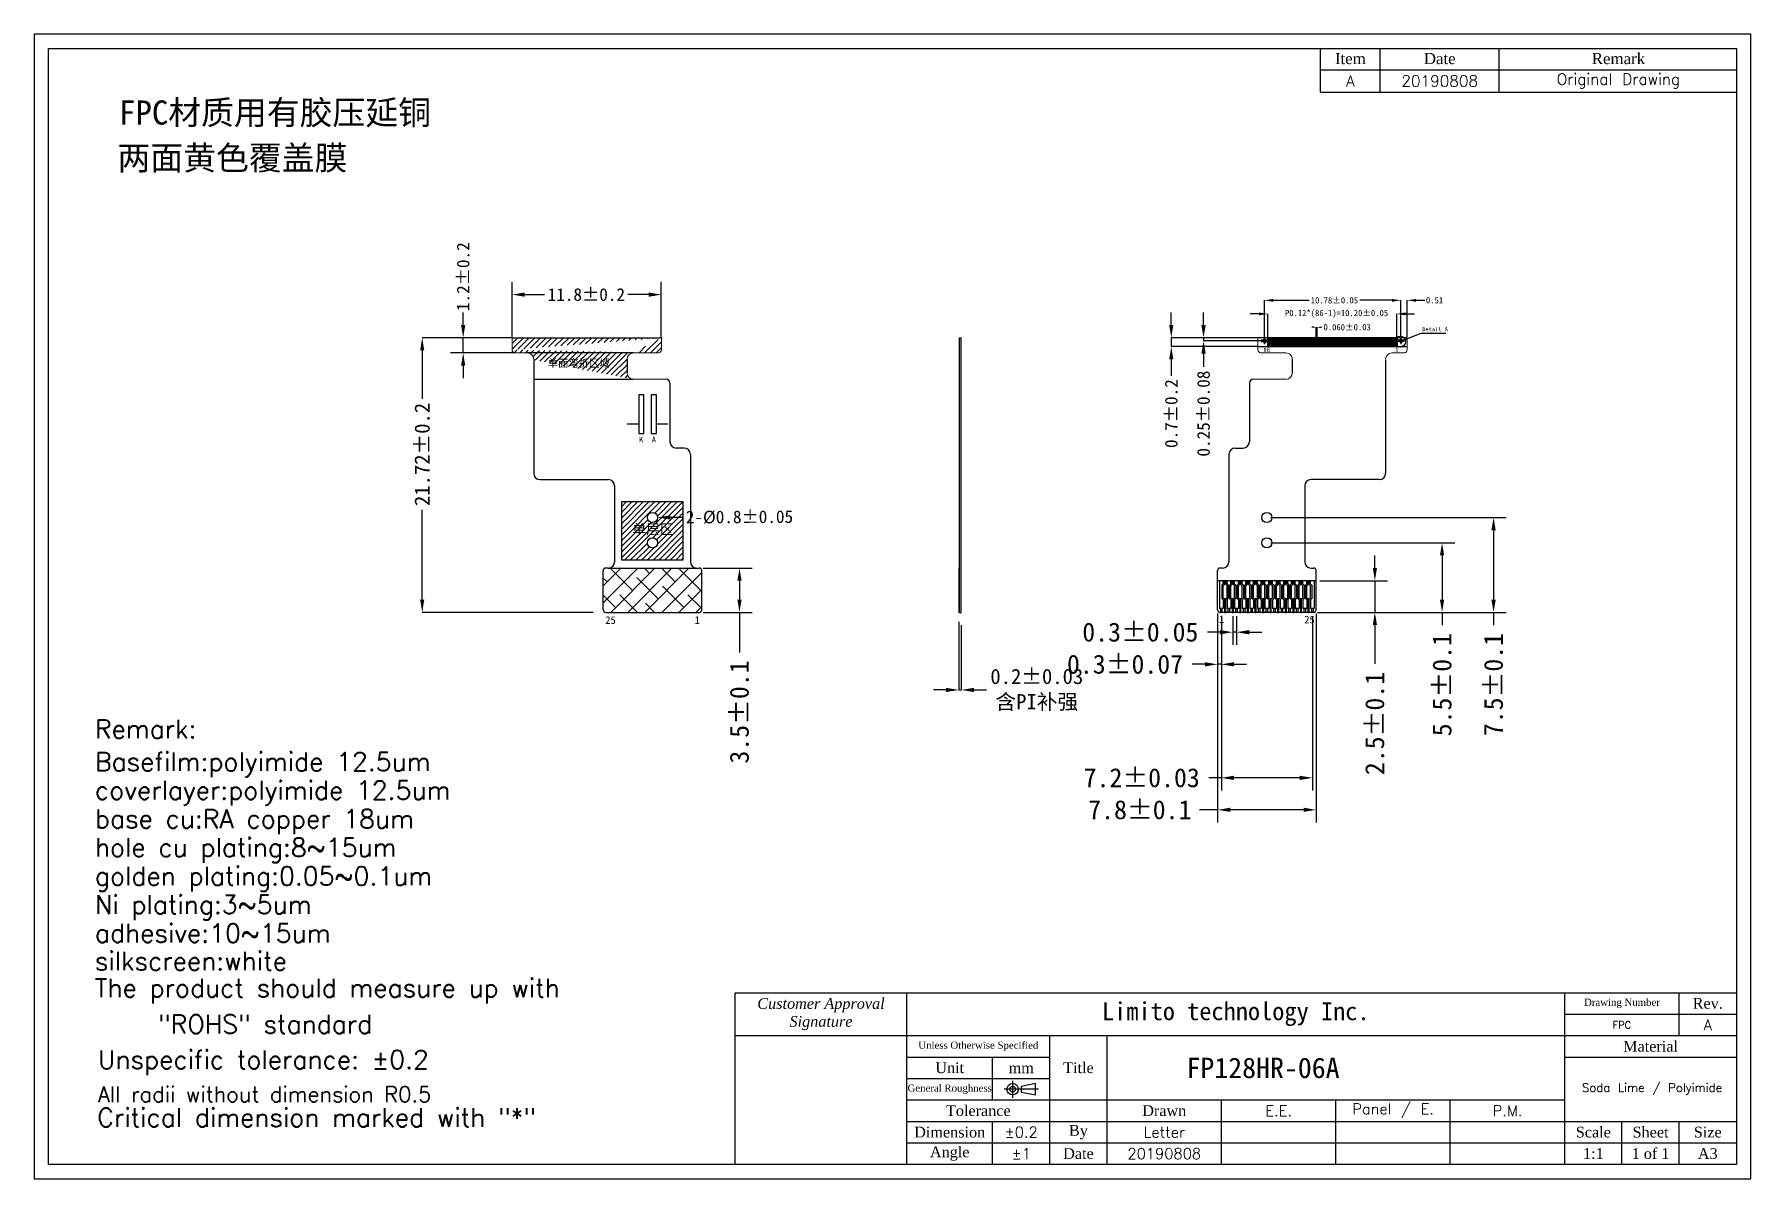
# Model space of a CAD drawing. Header units: millimetres. Extents: x 1040 to 3675, y 249 to 975.
# Drawn here: x 3539.5 to 3675.3, y 631.8 to 722.3 of the extents above; entities that cross this region are included whole.
import ezdxf

# ---------------------------------------------------------------- set-up
doc = ezdxf.new("R2010")
doc.units = ezdxf.units.MM
doc.linetypes.add('CENTER', pattern=[50.8, 31.75, -6.35, 6.35, -6.35])
for name, color, linetype in [('240', 240, 'Continuous'), ('dim', 3, 'Continuous'), ('DWG', 7, 'Continuous'), ('FPC', 33, 'Continuous'), ('FPC-LED', 30, 'Continuous'), ('FPC-O正面白油层', 7, 'Continuous'), ('FRAME', 154, 'Continuous'), ('Index', 7, 'Continuous'), ('L63', 3, 'Continuous'), ('T', 7, 'Continuous')]:
    doc.layers.add(name, color=color, linetype=linetype)
doc.layers.add('DIM（标注）', color=3, linetype='Continuous', lineweight=15)
doc.styles.add('ROMANS', font='romans.shx')
doc.styles.get("Standard").update_dxf_attribs({"font": 'txt', "bigfont": 'gbcbig.shx'})
doc.styles.add('宋体', font='')
doc.styles.get('宋体').set_extended_font_data('SimSun')
doc.dimstyles.new('ISO-25$0', dxfattribs={"dimtxt": 1.5, "dimasz": 1, "dimexe": 1, "dimexo": 0.3, "dimgap": 0.6, "dimtad": 0, "dimdsep": 46, "dimtxsty": 'Standard', "dimcen": 0, "dimadec": 0, "dimazin": 0, "dimtfac": 1, "dimtmove": 0, "dimatfit": 3, "dimfxl": 1, "dimarcsym": 0})
doc.dimstyles.get("Standard").update_dxf_attribs({"dimtxt": 0.18, "dimasz": 0.18, "dimexe": 0.18, "dimexo": 0.0625, "dimgap": 0.09, "dimtad": 0, "dimzin": 0, "dimdsep": 46, "dimtxsty": 'Standard', "dimcen": 0, "dimadec": 0, "dimazin": 0, "dimtfac": 1, "dimtofl": 0, "dimtmove": 0, "dimatfit": 3, "dimfxl": 1, "dimtolj": 1, "dimtzin": 0, "dimarcsym": 0})
doc.dimstyles.new('标注', dxfattribs={"dimtxt": 1.2, "dimasz": 1, "dimexe": 0, "dimexo": 1, "dimgap": 0.2, "dimtad": 0, "dimrnd": 0.0005, "dimzin": 9, "dimdsep": 46, "dimtxsty": 'Standard', "dimcen": 0, "dimclrd": 3, "dimclre": 3, "dimclrt": 3, "dimadec": 0, "dimazin": 0, "dimtfac": 1, "dimtmove": 0, "dimatfit": 3, "dimfxl": 1, "dimlwd": -1, "dimlwe": -1, "dimarcsym": 0})
pattern_1 = [(45, (767.1081, 467.22658), (-0.224506403, 0.224506403), [])]

msp = doc.modelspace()

# ---------------------------------------------------------------- texts
at = {"color": 6, "char_height": 1.904444, "width": 26.019318, "attachment_point": 1}
for s, insert in [('{\\fSimSun|b0|i0|c134|p54;FPC材质用有胶压延铜}', (3546.2436, 717.086)), ('{\\fSimSun|b0|i0|c134|p54;两面黄色覆盖膜}', (3546.1149, 713.5004))]:
    msp.add_mtext(s, dxfattribs=dict(at, insert=insert))
at = {"color": 6, "insert": (3580.1415, 696.6071), "char_height": 0.6, "width": 5.11681, "attachment_point": 1, "style": '宋体'}
msp.add_mtext('{\\fSimSun|b0|i0|c134|p54;单面弯折区域}', dxfattribs=at)
at = {"layer": '240', "color": 7, "lineweight": -3, "width": 0.096574, "attachment_point": 3, "style": '宋体'}
for s, insert, char_height in [('86', (3637.2901, 697.5359), 0.34172), ('1', (3647.4507, 697.5543), 0.3417)]:
    msp.add_mtext(s, dxfattribs=dict(at, insert=insert, char_height=char_height))
at = {"layer": 'dim', "color": 7, "ltscale": 0.8, "char_height": 0.6, "style": '宋体'}
for s, insert, width, attachment_point in [('25', (3584.7026, 676.2886), 1.992565, 1), ('{\\fSimSun|b0|i0|c134|p2;1}', (3591.7706, 676.2914), 0.705391, 1), ('{\\fSimSun|b0|i0|c134|p2;1}', (3633.6498, 676.3647), 0.705391, 3), ('25', (3640.8072, 676.3349), 1.992565, 3)]:
    msp.add_mtext(s, dxfattribs=dict(at, insert=insert, width=width, attachment_point=attachment_point))
at = {"layer": 'DIM（标注）', "color": 3, "insert": (3649.3182, 699.1566), "char_height": 0.86476, "width": 3.69369, "attachment_point": 1}
msp.add_mtext('{\\fSimSun|b0|i0|c0|p2;\\H0.375x;\\C7;Detail A}', dxfattribs=at)
at = {"layer": 'FPC-O正面白油层', "color": 7, "style": '宋体'}
for s, p in [('K', (3587.3775, 690.0436)), ('A', (3588.379, 690.0437))]:
    msp.add_text(s, height=0.45, rotation=0.000418, dxfattribs=at).set_placement(p)
at = {"layer": 'FRAME', "attachment_point": 5}
for s, insert, char_height in [('{\\fTimes New Roman|b0|i0|c0|p18;Remark}', (3664.8363, 720.3947), 0.883484), ('{\\fTimes New Roman|b0|i0|c0|p18;Item}', (3643.6327, 720.3947), 0.883484), ('{\\fTimes New Roman|b0|i0|c0|p18;Date}', (3650.7006, 720.3947), 0.883484), ('A', (3643.6327, 718.6277), 0.8835), ('20190808', (3650.7006, 718.6277), 0.88348), ('Original Drawing', (3664.8363, 718.6277), 0.883484), ('{\\fTimes New Roman|b0|i1|c0|p18;Customer Approval\\PSignature}', (3601.7601, 644.8204), 0.848498), ('{\\fTimes New Roman|b0|i0|c0|p18;Drawing Number}', (3665.1146, 645.6689), 0.565665), ('{\\fTimes New Roman|b0|i0|c0|p18;Rev.}', (3671.9026, 645.6689), 0.848498), ('FPC', (3665.1146, 643.9719), 0.56567), ('A', (3671.9026, 643.9719), 0.8485), ('{\\fTimes New Roman|b0|i0|c0|p18;Unless Otherwise Specified}', (3614.2047, 642.2749), 0.565665), ('{\\fTimes New Roman|b0|i0|c0|p18;Material}', (3667.3772, 642.2749), 0.848498), ('{\\fTimes New Roman|b0|i0|c0|p18;Unit}', (3611.942, 640.5779), 0.848498), ('{\\fTimes New Roman|b0|i0|c0|p18;Title}', (3622.124, 640.5779), 0.848498), ('{\\fTimes New Roman|b0|i0|c0|p18;mm}', (3617.5987, 640.5779), 0.848498), ('Soda Lime / Polyimide', (3667.4982, 638.8978), 0.678798), ('{\\fTimes New Roman|b0|i0|c0|p18;General Roughness}', (3611.942, 638.881), 0.565665), ('{\\fTimes New Roman|b0|i0|c0|p18;Tolerance}', (3614.2047, 637.184), 0.848498), ('{\\fTimes New Roman|b0|i0|c0|p18;Drawn}', (3628.912, 637.184), 0.848498), ('E.E.', (3637.9626, 637.184), 0.8485), ('Panel / E.', (3647.0133, 637.184), 0.8485), ('P.M.', (3656.0639, 637.184), 0.8485), ('{\\fTimes New Roman|b0|i0|c0|p18;Dimension}', (3611.942, 635.487), 0.848498), ('%%P0.2', (3617.5987, 635.487), 0.8485), ('{\\fTimes New Roman|b0|i0|c0|p18;By}', (3622.124, 635.487), 0.848498), ('Letter', (3628.912, 635.487), 0.8485), ('{\\fTimes New Roman|b0|i0|c0|p18;Scale}', (3662.8519, 635.487), 0.848498), ('{\\fTimes New Roman|b0|i0|c0|p18;Sheet}', (3667.3772, 635.487), 0.848498), ('{\\fTimes New Roman|b0|i0|c0|p18;Size}', (3671.9026, 635.487), 0.848498), ('{\\fTimes New Roman|b0|i0|c0|p18;Angle}', (3611.942, 633.79), 0.848498), ('%%p1', (3617.5987, 633.79), 0.8485), ('{\\fTimes New Roman|b0|i0|c0|p18;Date}', (3622.124, 633.79), 0.848498), ('20190808', (3628.912, 633.79), 0.8485), ('{\\fTimes New Roman|b0|i0|c0|p18;1:1}', (3662.8519, 633.79), 0.848498), ('{\\fTimes New Roman|b0|i0|c0|p18;1 of 1}', (3667.3772, 633.79), 0.848498), ('{\\fTimes New Roman|b0|i0|c0|p18;A3}', (3671.9026, 633.79), 0.848498)]:
    msp.add_mtext(s, dxfattribs=dict(at, insert=insert, char_height=char_height))
at = {"layer": 'FRAME', "style": '宋体'}
for s, insert, char_height, attachment_point in [('{\\fSimSun|b1|i0|c134|p2;Limito technology Inc.}', (3634.5687, 644.8204), 1.414163, 5), ('FP128HR-06A', (3630.6676, 640.5624), 1.61898, 4)]:
    msp.add_mtext(s, dxfattribs=dict(at, insert=insert, char_height=char_height, attachment_point=attachment_point))
at = {"layer": 'L63', "color": 6, "lineweight": 5, "insert": (3586.8374, 683.5728), "char_height": 0.8, "width": 3.592841, "attachment_point": 1, "style": '宋体'}
msp.add_mtext('{\\fSimSun|b0|i0|c134|p2;单层区}', dxfattribs=at)
at = {"layer": 'T', "style": 'ROMANS'}
for s, height, p in [('Remark:', 1.46454, (3544.3264, 666.6455)), ('Basefilm:polyimide 12.5um', 1.464542, (3544.3264, 664.0616)), ('coverlayer:polyimide 12.5um', 1.464542, (3544.3264, 661.8005)), ('base cu:RA copper 18um', 1.464542, (3544.3264, 659.5395)), ('hole cu plating:8~15um', 1.464542, (3544.3264, 657.2784)), ('golden plating:0.05~0.1um', 1.464542, (3544.3264, 655.0173)), ('Ni plating:3~5um', 1.464542, (3544.3264, 652.7562)), ('adhesive:10~15um', 1.464542, (3544.3264, 650.4952)), ('silkscreen:white', 1.464542, (3544.3264, 648.2933)), ('The product should measure up with ', 1.464542, (3544.3164, 646.1632)), ('"ROHS" standard', 1.464542, (3549.3166, 643.2974)), ('Unspecific tolerance: %%p0.2', 1.464542, (3544.5735, 640.495)), ('All radii without dimension R0.5', 1.220452, (3544.5751, 637.8733)), ('Critical dimension marked with "*"', 1.464542, (3544.5095, 635.9172))]:
    msp.add_text(s, height=height, dxfattribs=at).set_placement(p)

# ---------------------------------------------------------------- blocks, each defined once
blk = doc.blocks.new('*D352')
at = {"color": 7, "transparency": 16777216}
for p, q in [((3612.66, 675.85), (3612.66, 670.46)), ((3612.86, 675.6), (3612.86, 670.46)), ((3611.66, 670.46), (3610.66, 670.46)), ((3612.66, 670.46), (3612.86, 670.46)), ((3613.86, 670.46), (3614.86, 670.46))]:
    blk.add_line(p, q, dxfattribs=at)
for points in [[(3611.66, 670.63), (3611.66, 670.3), (3612.66, 670.46)], [(3613.86, 670.63), (3613.86, 670.3), (3612.86, 670.46)]]:
    blk.add_solid(points, dxfattribs=at)
at = {"layer": 'Defpoints', "color": 0, "transparency": 16777216}
for p in [(3612.66, 676.85), (3612.86, 676.6), (3612.86, 670.46)]:
    blk.add_point(p, dxfattribs=at)
at = {"color": 7, "transparency": 16777216, "insert": (3618.83, 670.46), "char_height": 1.2, "attachment_point": 5, "style": '宋体'}
blk.add_mtext('0.2%%p0.03\\P{\\fSimSun|b0|i0|c134|p54;含}PI{\\fSimSun|b0|i0|c134|p54;补强}', dxfattribs=at)
blk = doc.blocks.new('*D353')
at = {"layer": 'Defpoints', "color": 0, "transparency": 16777216}
for p in [(3573.46, 698.32), (3577.63, 698.32), (3577.84, 697.12)]:
    blk.add_point(p, dxfattribs=at)
at = {"layer": 'DIM（标注）', "color": 0, "lineweight": -2, "transparency": 16777216}
for p, q in [((3573.46, 699.32), (3573.46, 700.32)), ((3577.33, 698.32), (3572.46, 698.32)), ((3573.46, 697.12), (3573.46, 698.32)), ((3577.54, 697.12), (3572.46, 697.12)), ((3573.46, 696.12), (3573.46, 695.12))]:
    blk.add_line(p, q, dxfattribs=at)
at = {"layer": 'DIM（标注）', "color": 0, "transparency": 16777216}
for points in [[(3573.29, 699.32), (3573.62, 699.32), (3573.46, 698.32)], [(3573.29, 696.12), (3573.62, 696.12), (3573.46, 697.12)]]:
    blk.add_solid(points, dxfattribs=at)
at = {"layer": 'DIM（标注）', "color": 0, "transparency": 16777216, "insert": (3573.46, 703.15), "char_height": 1, "attachment_point": 5, "rotation": 90, "style": '宋体'}
blk.add_mtext('1.2%%P0.2', dxfattribs=at)
blk = doc.blocks.new('*D354')
at = {"color": 7, "lineweight": -2, "transparency": 16777216}
for p, q in [((3577.33, 698.32), (3577.33, 702.73)), ((3589.13, 698.32), (3589.13, 702.73)), ((3578.33, 701.73), (3579.9, 701.73)), ((3588.13, 701.73), (3586.49, 701.73))]:
    blk.add_line(p, q, dxfattribs=at)
at = {"color": 7, "transparency": 16777216}
for points in [[(3578.33, 701.9), (3578.33, 701.56), (3577.33, 701.73)], [(3588.13, 701.9), (3588.13, 701.56), (3589.13, 701.73)]]:
    blk.add_solid(points, dxfattribs=at)
at = {"layer": 'Defpoints', "color": 0, "transparency": 16777216}
for p in [(3589.13, 701.73), (3577.33, 698.02), (3589.13, 698.02)]:
    blk.add_point(p, dxfattribs=at)
at = {"color": 7, "transparency": 16777216, "insert": (3583.2, 701.73), "char_height": 1, "attachment_point": 5, "style": '宋体'}
blk.add_mtext('11.8%%p0.2', dxfattribs=at)
blk = doc.blocks.new('*D355')
at = {"color": 7, "transparency": 16777216}
for p, q in [((3576.33, 698.32), (3570.22, 698.32)), ((3570.22, 697.32), (3570.22, 693.48)), ((3570.22, 677.6), (3570.22, 684.7)), ((3583.73, 676.6), (3570.22, 676.6))]:
    blk.add_line(p, q, dxfattribs=at)
for points in [[(3570.05, 697.32), (3570.38, 697.32), (3570.22, 698.32)], [(3570.05, 677.6), (3570.38, 677.6), (3570.22, 676.6)]]:
    blk.add_solid(points, dxfattribs=at)
at = {"layer": 'Defpoints', "color": 0, "transparency": 16777216}
for p in [(3570.22, 698.32), (3577.33, 698.32), (3584.73, 676.6)]:
    blk.add_point(p, dxfattribs=at)
at = {"color": 7, "transparency": 16777216, "insert": (3570.22, 689.09), "char_height": 1.2, "attachment_point": 5, "rotation": 90, "style": '宋体'}
blk.add_mtext('21.72%%P0.2', dxfattribs=at)
blk = doc.blocks.new('*D356')
at = {"color": 7, "lineweight": -2, "transparency": 16777216}
for p, q in [((3636.4, 700.21), (3635.7, 700.21)), ((3637.1, 698.32), (3637.1, 700.21)), ((3647.3, 698.38), (3647.3, 700.21)), ((3648, 700.21), (3648.7, 700.21))]:
    blk.add_line(p, q, dxfattribs=at)
at = {"color": 7, "transparency": 16777216}
for points in [[(3636.4, 700.32), (3636.4, 700.09), (3637.1, 700.21)], [(3648, 700.32), (3648, 700.09), (3647.3, 700.21)]]:
    blk.add_solid(points, dxfattribs=at)
at = {"layer": 'Defpoints', "color": 0, "transparency": 16777216}
for p in [(3647.3, 700.21), (3637.1, 698.26), (3647.3, 698.32)]:
    blk.add_point(p, dxfattribs=at)
at = {"color": 7, "transparency": 16777216, "insert": (3642.54, 700.21), "char_height": 0.5, "attachment_point": 5, "style": '宋体'}
blk.add_mtext('\\A1;P0.12*(86-1)=10.20%%P0.05', dxfattribs=at)
blk = doc.blocks.new('*D357')
at = {"color": 7, "transparency": 16777216}
for p, q in [((3629.47, 699.32), (3629.47, 700.32)), ((3636.33, 698.32), (3629.47, 698.32)), ((3629.47, 698.32), (3629.47, 697.62)), ((3636.32, 697.62), (3629.47, 697.62)), ((3629.47, 696.62), (3629.47, 695.3))]:
    blk.add_line(p, q, dxfattribs=at)
for points in [[(3629.3, 699.32), (3629.63, 699.32), (3629.47, 698.32)], [(3629.3, 696.62), (3629.63, 696.62), (3629.47, 697.62)]]:
    blk.add_solid(points, dxfattribs=at)
at = {"layer": 'Defpoints', "color": 0, "transparency": 16777216}
for p in [(3629.47, 698.32), (3636.34, 698.32), (3636.33, 697.62)]:
    blk.add_point(p, dxfattribs=at)
at = {"color": 7, "transparency": 16777216, "insert": (3629.47, 692.32), "char_height": 1, "attachment_point": 5, "rotation": 90, "style": '宋体'}
blk.add_mtext('0.7%%p0.2', dxfattribs=at)
blk = doc.blocks.new('*D358')
at = {"color": 7, "transparency": 16777216}
for p, q in [((3632.02, 699.32), (3632.02, 700.32)), ((3636.32, 698.32), (3632.02, 698.32)), ((3632.02, 698.32), (3632.02, 698.07)), ((3636.59, 698.07), (3632.02, 698.07)), ((3632.02, 697.07), (3632.02, 696.02))]:
    blk.add_line(p, q, dxfattribs=at)
for points in [[(3631.85, 699.32), (3632.19, 699.32), (3632.02, 698.32)], [(3631.85, 697.07), (3632.19, 697.07), (3632.02, 698.07)]]:
    blk.add_solid(points, dxfattribs=at)
at = {"layer": 'Defpoints', "color": 0, "transparency": 16777216}
for p in [(3632.02, 698.32), (3636.33, 698.32), (3636.6, 698.07)]:
    blk.add_point(p, dxfattribs=at)
at = {"color": 7, "transparency": 16777216, "insert": (3632.02, 692.32), "char_height": 1, "attachment_point": 5, "rotation": 90, "style": '宋体'}
blk.add_mtext('0.25%%p0.08', dxfattribs=at)
blk = doc.blocks.new('*D359')
at = {"color": 7, "lineweight": -2, "transparency": 16777216}
for p, q in [((3640.76, 699.15), (3640.58, 699.15)), ((3640.94, 698.32), (3640.94, 699.15)), ((3641, 698.32), (3641, 699.15)), ((3641.18, 699.15), (3641.36, 699.15))]:
    blk.add_line(p, q, dxfattribs=at)
at = {"color": 7, "transparency": 16777216}
for points in [[(3640.76, 699.18), (3640.76, 699.12), (3640.94, 699.15)], [(3641.18, 699.18), (3641.18, 699.12), (3641, 699.15)]]:
    blk.add_solid(points, dxfattribs=at)
at = {"layer": 'Defpoints', "color": 0, "transparency": 16777216}
for p in [(3640.94, 698.26), (3641, 699.15), (3641, 698.26)]:
    blk.add_point(p, dxfattribs=at)
at = {"color": 7, "transparency": 16777216, "insert": (3643.38, 699.15), "char_height": 0.5, "attachment_point": 5, "style": '宋体'}
blk.add_mtext('\\A1;0.060%%P0.03', dxfattribs=at)
blk = doc.blocks.new('*D360')
at = {"color": 7, "lineweight": -2, "transparency": 16777216}
for p, q in [((3636.84, 698.28), (3636.84, 701.28)), ((3637.54, 701.28), (3640.37, 701.28)), ((3646.92, 701.28), (3644.38, 701.28)), ((3647.62, 698.28), (3647.62, 701.28))]:
    blk.add_line(p, q, dxfattribs=at)
at = {"color": 7, "transparency": 16777216}
for points in [[(3637.54, 701.39), (3637.54, 701.16), (3636.84, 701.28)], [(3646.92, 701.39), (3646.92, 701.16), (3647.62, 701.28)]]:
    blk.add_solid(points, dxfattribs=at)
at = {"layer": 'Defpoints', "color": 0, "transparency": 16777216}
for p in [(3647.62, 701.28), (3636.84, 698.22), (3647.62, 698.22)]:
    blk.add_point(p, dxfattribs=at)
at = {"color": 7, "transparency": 16777216, "insert": (3642.37, 701.28), "char_height": 0.5, "attachment_point": 5, "style": '宋体'}
blk.add_mtext('\\A1;10.78%%P0.05', dxfattribs=at)
blk = doc.blocks.new('*D361')
at = {"color": 7, "lineweight": -2, "transparency": 16777216}
for p, q in [((3646.92, 701.28), (3646.22, 701.28)), ((3647.62, 698.22), (3647.62, 701.28)), ((3648.13, 698.38), (3648.13, 701.28)), ((3648.83, 701.28), (3649.53, 701.28))]:
    blk.add_line(p, q, dxfattribs=at)
at = {"color": 7, "transparency": 16777216}
for points in [[(3646.92, 701.39), (3646.92, 701.16), (3647.62, 701.28)], [(3648.83, 701.39), (3648.83, 701.16), (3648.13, 701.28)]]:
    blk.add_solid(points, dxfattribs=at)
at = {"layer": 'Defpoints', "color": 0, "transparency": 16777216}
for p in [(3648.13, 701.28), (3647.62, 698.16), (3648.13, 698.32)]:
    blk.add_point(p, dxfattribs=at)
at = {"color": 7, "transparency": 16777216, "insert": (3650.29, 701.28), "char_height": 0.5, "attachment_point": 5, "style": '宋体'}
blk.add_mtext('\\A1;0.51', dxfattribs=at)
blk = doc.blocks.new('*D391')
at = {"color": 0, "lineweight": -2, "transparency": 16777216}
for p, q in [((3633.13, 676.5), (3633.13, 659.98)), ((3640.93, 676.5), (3640.93, 659.98)), ((3633.13, 660.98), (3631.69, 660.98)), ((3639.93, 660.98), (3634.13, 660.98))]:
    blk.add_line(p, q, dxfattribs=at)
at = {"color": 0, "transparency": 16777216}
for points in [[(3634.13, 661.15), (3634.13, 660.82), (3633.13, 660.98)], [(3639.93, 661.15), (3639.93, 660.82), (3640.93, 660.98)]]:
    blk.add_solid(points, dxfattribs=at)
at = {"layer": 'Defpoints', "color": 0, "transparency": 16777216}
for p in [(3633.13, 676.8), (3640.93, 676.8), (3633.13, 660.98)]:
    blk.add_point(p, dxfattribs=at)
at = {"color": 0, "transparency": 16777216, "insert": (3626.98, 660.98), "char_height": 1.5, "attachment_point": 5, "style": '宋体'}
blk.add_mtext('7.8±0.1', dxfattribs=at)
blk = doc.blocks.new('*D392')
at = {"color": 0, "lineweight": -2, "transparency": 16777216}
for p, q in [((3633.13, 676.5), (3633.13, 671.49)), ((3633.43, 676.3), (3633.43, 671.49)), ((3632.13, 672.49), (3631.13, 672.49)), ((3633.43, 672.49), (3633.13, 672.49)), ((3634.43, 672.49), (3635.43, 672.49))]:
    blk.add_line(p, q, dxfattribs=at)
at = {"color": 0, "transparency": 16777216}
for points in [[(3632.13, 672.66), (3632.13, 672.32), (3633.13, 672.49)], [(3634.43, 672.66), (3634.43, 672.32), (3633.43, 672.49)]]:
    blk.add_solid(points, dxfattribs=at)
at = {"layer": 'Defpoints', "color": 0, "transparency": 16777216}
for p in [(3633.13, 676.8), (3633.43, 676.6), (3633.43, 672.49)]:
    blk.add_point(p, dxfattribs=at)
at = {"color": 0, "transparency": 16777216, "insert": (3625.81, 672.49), "char_height": 1.5, "attachment_point": 5, "style": '宋体'}
blk.add_mtext('0.3±0.07', dxfattribs=at)
blk = doc.blocks.new('*D393')
at = {"color": 0, "lineweight": -2, "transparency": 16777216}
for p, q in [((3634.33, 676.3), (3634.33, 674.03)), ((3634.63, 676.3), (3634.63, 674.03)), ((3633.33, 675.03), (3632.33, 675.03)), ((3634.63, 675.03), (3634.33, 675.03)), ((3635.63, 675.03), (3636.63, 675.03))]:
    blk.add_line(p, q, dxfattribs=at)
at = {"color": 0, "transparency": 16777216}
for points in [[(3633.33, 675.2), (3633.33, 674.86), (3634.33, 675.03)], [(3635.63, 675.2), (3635.63, 674.86), (3634.63, 675.03)]]:
    blk.add_solid(points, dxfattribs=at)
at = {"layer": 'Defpoints', "color": 0, "transparency": 16777216}
for p in [(3634.33, 676.6), (3634.63, 676.6), (3634.63, 675.03)]:
    blk.add_point(p, dxfattribs=at)
at = {"color": 0, "transparency": 16777216, "insert": (3627.02, 675.03), "char_height": 1.5, "attachment_point": 5, "style": '宋体'}
blk.add_mtext('0.3±0.05', dxfattribs=at)
blk = doc.blocks.new('*D394')
at = {"color": 0, "lineweight": -2, "transparency": 16777216}
for p, q in [((3633.43, 676.3), (3633.43, 662.51)), ((3640.63, 676.3), (3640.63, 662.51)), ((3633.43, 663.51), (3632.43, 663.51)), ((3639.63, 663.51), (3634.43, 663.51))]:
    blk.add_line(p, q, dxfattribs=at)
at = {"color": 0, "transparency": 16777216}
for points in [[(3634.43, 663.68), (3634.43, 663.34), (3633.43, 663.51)], [(3639.63, 663.68), (3639.63, 663.34), (3640.63, 663.51)]]:
    blk.add_solid(points, dxfattribs=at)
at = {"layer": 'Defpoints', "color": 0, "transparency": 16777216}
for p in [(3633.43, 676.6), (3640.63, 676.6), (3633.43, 663.51)]:
    blk.add_point(p, dxfattribs=at)
at = {"color": 0, "transparency": 16777216, "insert": (3627.13, 663.51), "char_height": 1.5, "attachment_point": 5, "style": '宋体'}
blk.add_mtext('7.2±0.03', dxfattribs=at)
blk = doc.blocks.new('*D395')
at = {"color": 0, "lineweight": -2, "transparency": 16777216}
for p, q in [((3637.33, 684.1), (3655.96, 684.1)), ((3654.96, 683.1), (3654.96, 677.6)), ((3645.38, 676.6), (3655.96, 676.6)), ((3654.96, 676.6), (3654.96, 675.6))]:
    blk.add_line(p, q, dxfattribs=at)
at = {"color": 0, "transparency": 16777216}
for points in [[(3654.79, 683.1), (3655.13, 683.1), (3654.96, 684.1)], [(3654.79, 677.6), (3655.13, 677.6), (3654.96, 676.6)]]:
    blk.add_solid(points, dxfattribs=at)
at = {"layer": 'Defpoints', "color": 0, "transparency": 16777216}
for p in [(3637.03, 684.1), (3654.96, 684.1), (3645.08, 676.6)]:
    blk.add_point(p, dxfattribs=at)
at = {"color": 0, "transparency": 16777216, "insert": (3654.96, 670.89), "char_height": 1.5, "attachment_point": 5, "rotation": 90, "style": '宋体'}
blk.add_mtext('7.5±0.1', dxfattribs=at)
blk = doc.blocks.new('*D396')
at = {"color": 0, "lineweight": -2, "transparency": 16777216}
for p, q in [((3637.33, 682.1), (3651.89, 682.1)), ((3650.89, 681.1), (3650.89, 677.6)), ((3641.03, 676.6), (3651.89, 676.6)), ((3650.89, 676.6), (3650.89, 675.6))]:
    blk.add_line(p, q, dxfattribs=at)
at = {"color": 0, "transparency": 16777216}
for points in [[(3650.72, 681.1), (3651.05, 681.1), (3650.89, 682.1)], [(3650.72, 677.6), (3651.05, 677.6), (3650.89, 676.6)]]:
    blk.add_solid(points, dxfattribs=at)
at = {"layer": 'Defpoints', "color": 0, "transparency": 16777216}
for p in [(3637.03, 682.1), (3650.89, 682.1), (3640.73, 676.6)]:
    blk.add_point(p, dxfattribs=at)
at = {"color": 0, "transparency": 16777216, "insert": (3650.89, 670.88), "char_height": 1.5, "attachment_point": 5, "rotation": 90, "style": '宋体'}
blk.add_mtext('5.5±0.1', dxfattribs=at)
blk = doc.blocks.new('*D397')
at = {"color": 0, "lineweight": -2, "transparency": 16777216}
for p, q in [((3592.43, 680.1), (3596.31, 680.1)), ((3595.31, 679.1), (3595.31, 677.6)), ((3592.43, 676.6), (3596.31, 676.6)), ((3595.31, 676.6), (3595.31, 673.43))]:
    blk.add_line(p, q, dxfattribs=at)
at = {"color": 0, "transparency": 16777216}
for points in [[(3595.15, 679.1), (3595.48, 679.1), (3595.31, 680.1)], [(3595.15, 677.6), (3595.48, 677.6), (3595.31, 676.6)]]:
    blk.add_solid(points, dxfattribs=at)
at = {"layer": 'Defpoints', "color": 0, "transparency": 16777216}
for p in [(3592.13, 680.1), (3595.31, 680.1), (3592.13, 676.6)]:
    blk.add_point(p, dxfattribs=at)
at = {"color": 0, "transparency": 16777216, "insert": (3595.31, 668.72), "char_height": 1.5, "attachment_point": 5, "rotation": 90, "style": '宋体'}
blk.add_mtext('3.5±0.1', dxfattribs=at)
blk = doc.blocks.new('*D398')
at = {"color": 0, "lineweight": -2, "transparency": 16777216}
for p, q in [((3645.57, 680.1), (3645.57, 681.1)), ((3641.23, 679.1), (3646.57, 679.1)), ((3645.57, 679.1), (3645.57, 676.6)), ((3641.03, 676.6), (3646.57, 676.6)), ((3645.57, 675.6), (3645.57, 672.54))]:
    blk.add_line(p, q, dxfattribs=at)
at = {"color": 0, "transparency": 16777216}
for points in [[(3645.41, 680.1), (3645.74, 680.1), (3645.57, 679.1)], [(3645.41, 675.6), (3645.74, 675.6), (3645.57, 676.6)]]:
    blk.add_solid(points, dxfattribs=at)
at = {"layer": 'Defpoints', "color": 0, "transparency": 16777216}
for p in [(3640.93, 679.1), (3645.57, 679.1), (3640.73, 676.6)]:
    blk.add_point(p, dxfattribs=at)
at = {"color": 0, "transparency": 16777216, "insert": (3645.57, 667.81), "char_height": 1.5, "attachment_point": 5, "rotation": 90, "style": '宋体'}
blk.add_mtext('2.5±0.1', dxfattribs=at)
blk = doc.blocks.new('*D399')
at = {"color": 0, "lineweight": -2, "transparency": 16777216}
blk.add_line((3590.83, 684.11), (3589.83, 684.11), dxfattribs=at)
at = {"color": 0, "transparency": 16777216}
blk.add_solid([(3589.83, 684.27), (3589.84, 683.94), (3588.83, 684.1)], dxfattribs=at)
at = {"layer": 'Defpoints', "color": 0, "transparency": 16777216}
for p in [(3588.03, 684.1), (3588.83, 684.1)]:
    blk.add_point(p, dxfattribs=at)
at = {"color": 7, "transparency": 16777216, "insert": (3595.31, 684.13), "char_height": 1, "attachment_point": 5, "rotation": 0.2723, "style": '宋体'}
blk.add_mtext('\\A1;2-%%C0.8%%P0.05', dxfattribs=at)

# ---------------------------------------------------------------- dimensions: what is measured, and where the dimension line sits
for base, p1, p2, text, dimstyle, override, picture, middle in [((3589.1321, 701.7297), (3577.3321, 698.0196), (3589.1321, 698.0196), '<>%%p0.2', 'ISO-25$0', {"dimtxt": 1, "dimasz": 1, "dimgap": 0.2, "dimtxsty": '宋体', "dimclrd": 7, "dimclre": 7, "dimclrt": 7}, '*D354', (3583.1951, 701.7297)), ((3647.2987, 700.2056), (3637.0987, 698.2571), (3647.2987, 698.3196), 'P0.12*(86-1)=<>%%P0.05', 'Standard', {"dimtxt": 0.5, "dimasz": 0.7, "dimexe": 0, "dimgap": 0.1, "dimdec": 2, "dimtxsty": '宋体', "dimclrd": 7, "dimclre": 7, "dimclrt": 7}, '*D356', (3642.5393, 700.2056)), ((3647.6166, 701.2775), (3636.8387, 698.2196), (3647.6166, 698.2196), '<>%%P0.05', 'Standard', {"dimtxt": 0.5, "dimasz": 0.7, "dimexe": 0, "dimgap": 0.1, "dimdec": 2, "dimtxsty": '宋体', "dimclrd": 7, "dimclre": 7, "dimclrt": 7}, '*D360', (3642.3736, 701.2775)), ((3640.9987, 699.1493), (3640.9387, 698.2571), (3640.9987, 698.2571), '<>%%P0.03', 'Standard', {"dimtxt": 0.5, "dimexe": 0, "dimdec": 3, "dimtxsty": '宋体', "dimclrd": 7, "dimclre": 7, "dimclrt": 7}, '*D359', (3643.3761, 699.1493)), ((3612.8594, 670.4647), (3612.6594, 676.8486), (3612.8594, 676.5995), '<>%%p0.03\\P{\\fSimSun|b0|i0|c134|p54;含}PI{\\fSimSun|b0|i0|c134|p54;补强}', '标注', {"dimtxsty": '宋体', "dimclrd": 7, "dimclre": 7, "dimclrt": 7}, '*D352', (3618.827, 670.4647))]:
    dim = msp.add_linear_dim(base=base, p1=p1, p2=p2, text=text, dimstyle=dimstyle, override=override)
    dim.commit()
    dim.dimension.update_dxf_attribs({"geometry": picture, "text_midpoint": middle, "dimtype": 160})
for base, p1, p2, dimstyle, override, picture, middle in [((3648.1266, 701.2775), (3647.6166, 698.1571), (3648.1266, 698.3196), 'Standard', {"dimtxt": 0.5, "dimasz": 0.7, "dimexe": 0, "dimgap": 0.1, "dimdec": 2, "dimtxsty": '宋体', "dimclrd": 7, "dimclre": 7, "dimclrt": 7}, '*D361', (3650.2886, 701.2775)), ((3633.4272, 672.4909), (3633.1272, 676.7996), (3633.4272, 676.5996), 'ISO-25$0', {"dimtxt": 1.5, "dimasz": 1, "dimtxsty": '宋体', "dimtol": 1, "dimtp": 0.07, "dimtm": 0.07}, '*D392', (3625.8135, 672.4909)), ((3634.6272, 675.0313), (3634.3272, 676.5996), (3634.6272, 676.5996), 'ISO-25$0', {"dimtxt": 1.5, "dimasz": 1, "dimtxsty": '宋体', "dimtol": 1, "dimtp": 0.05, "dimtm": 0.05}, '*D393', (3627.0177, 675.0313)), ((3633.4272, 663.5111), (3640.6275, 676.5996), (3633.4272, 676.5996), 'ISO-25$0', {"dimtxt": 1.5, "dimasz": 1, "dimdec": 1, "dimzin": 0, "dimtxsty": '宋体', "dimtol": 1, "dimtp": 0.03, "dimtm": 0.03}, '*D394', (3627.1344, 663.5111)), ((3633.1272, 660.983), (3640.9272, 676.7996), (3633.1272, 676.7996), 'ISO-25$0', {"dimtxt": 1.5, "dimasz": 1, "dimtxsty": '宋体', "dimtol": 1, "dimtp": 0.1, "dimtm": 0.1}, '*D391', (3626.98, 660.983))]:
    dim = msp.add_linear_dim(base=base, p1=p1, p2=p2, dimstyle=dimstyle, override=override)
    dim.commit()
    dim.dimension.update_dxf_attribs({"geometry": picture, "text_midpoint": middle, "dimtype": 160})
for base, p1, p2, text, override, picture, middle in [((3629.4679, 698.3196), (3636.3266, 697.6195), (3636.3366, 698.3196), '<>%%p0.2', {"dimtxt": 1, "dimexo": 0.01, "dimtxsty": '宋体', "dimclrd": 7, "dimclre": 7, "dimclrt": 7}, '*D357', (3629.4679, 692.3196)), ((3632.0205, 698.3196), (3636.5987, 698.0696), (3636.3266, 698.3196), '<>%%p0.08', {"dimtxt": 1, "dimexo": 0.01, "dimtxsty": '宋体', "dimclrd": 7, "dimclre": 7, "dimclrt": 7}, '*D358', (3632.0205, 692.3196)), ((3570.2173, 698.3196), (3584.7315, 676.5997), (3577.3322, 698.3196), '<>%%P0.2', {"dimtxsty": '宋体', "dimclrd": 7, "dimclre": 7, "dimclrt": 7}, '*D355', (3570.2173, 689.0903))]:
    dim = msp.add_linear_dim(base=base, p1=p1, p2=p2, angle=90, text=text, dimstyle='标注', override=override)
    dim.commit()
    dim.dimension.update_dxf_attribs({"geometry": picture, "text_midpoint": middle, "dimtype": 160})
at = {"color": 7}
dim = msp.add_diameter_dim_2p(p1=(3588.0345, 684.0978), p2=(3588.8344, 684.1016), text='2-%%C0.8%%P0.05', dimstyle='Standard', override={"dimtxt": 1, "dimasz": 1, "dimtxsty": '宋体', "dimclrt": 7}, dxfattribs=at)
dim.commit()
dim.dimension.update_dxf_attribs({"geometry": '*D399', "text_midpoint": (3595.3126, 684.1324)})
for base, p1, p2, picture, middle in [((3654.9593, 684.0996), (3645.0772, 676.5996), (3637.0272, 684.0996), '*D395', (3654.9593, 670.8851)), ((3650.8851, 682.0996), (3640.7272, 676.5996), (3637.0272, 682.0996), '*D396', (3650.8851, 670.8809)), ((3645.5737, 679.0996), (3640.7272, 676.5996), (3640.9272, 679.0996), '*D398', (3645.5737, 667.8083)), ((3595.3147, 680.0997), (3592.1315, 676.5997), (3592.1315, 680.0997), '*D397', (3595.3147, 668.716))]:
    dim = msp.add_linear_dim(base=base, p1=p1, p2=p2, angle=90, dimstyle='ISO-25$0', override={"dimtxt": 1.5, "dimasz": 1, "dimtxsty": '宋体', "dimtol": 1, "dimtp": 0.1, "dimtm": 0.1})
    dim.commit()
    dim.dimension.update_dxf_attribs({"geometry": picture, "text_midpoint": middle, "dimtype": 160})
at = {"layer": 'DIM（标注）', "color": 7}
dim = msp.add_linear_dim(base=(3573.4558, 698.3196), p1=(3577.842, 697.1195), p2=(3577.6322, 698.3196), angle=90, text='<>%%P0.2', dimstyle='ISO-25$0', override={"dimtxt": 1, "dimasz": 1, "dimgap": 0.1, "dimtxsty": '宋体'}, dxfattribs=at)
dim.commit()
dim.dimension.update_dxf_attribs({"geometry": '*D353', "text_midpoint": (3573.4558, 703.1542), "dimtype": 160})

# ---------------------------------------------------------------- hatches: boundary and pattern name
h = msp.add_hatch()
h.set_pattern_fill('ANSI31', color=30, scale=0.1, style=0)
h.set_pattern_definition([(45.000418, (763.10482, 468.13144), (-0.22450804, 0.224504766), [])])
edge = h.paths.add_edge_path()
edge.add_line((3577.542, 697.1195), (3578.5395, 697.1195))
edge.add_line((3586.9247, 697.1196), (3588.9223, 697.1196))
edge.add_arc((3577.5775, 697.3624), 0.2455, 178.34323, 261.679706)
edge.add_arc((3588.8867, 697.3625), 0.2455, 278.321129, 361.657606)
edge.add_line((3589.1321, 697.3554), (3589.1321, 698.3196))
edge.add_line((3577.3321, 697.3695), (3577.3321, 698.3196))
edge.add_line((3577.3321, 698.3196), (3589.1321, 698.3196))
edge.add_line((3586.9247, 697.1196), (3578.5395, 697.1195))
h = msp.add_hatch()
h.set_pattern_fill('ANSI31', scale=0.1, style=0)
h.set_pattern_definition(pattern_1)
edge = h.paths.add_edge_path()
edge.add_line((3586.9247, 697.1196), (3578.5395, 697.1195))
edge.add_arc((3586.9247, 696.6196), 0.5, 90.000418, 180.000418)
edge.add_line((3586.4247, 696.6196), (3586.4247, 695.5315))
edge.add_arc((3586.9272, 695.5342), 0.5025, 180.118393, 265.625269)
edge.add_line((3579.0437, 695.0333), (3586.8972, 695.0333))
edge.add_line((3579.0437, 696.5697), (3579.0437, 695.0333))
edge.add_arc((3578.5437, 696.6195), 0.5, 0.000418, 90.000418)
h.paths.add_polyline_path([(3579.9915, 696.7571), (3585.3348, 696.7571), (3585.3348, 695.6671), (3579.9915, 695.6671)], flags=24)
h = msp.add_hatch()
h.set_pattern_fill('ANSI31', scale=0.1, style=0)
h.set_pattern_definition(pattern_1)
h.paths.add_polyline_path([(3585.9952, 685.3592), (3590.8449, 685.3592), (3590.8449, 680.7249), (3585.9952, 680.7249)])
edge = h.paths.add_edge_path(flags=16)
edge.add_arc((3588.4345, 684.0997), 0.4, 0, 360)
edge = h.paths.add_edge_path(flags=16)
edge.add_arc((3588.4345, 682.0997), 0.4, 0, 360)
h.paths.add_polyline_path([(3586.6374, 683.7728), (3590.3179, 683.7728), (3590.3179, 682.3136), (3586.6374, 682.3136)], flags=24)
h = msp.add_hatch()
h.set_pattern_fill('ANSI38', scale=0.3, style=0)
h.set_pattern_definition([(45, (3195.5444, 974.0078), (-0.6735192, 0.6735192), []), (135, (3195.5444, 974.0078), (-2.0205576, 0.6735192), [2.38125, -1.42875])])
h.paths.add_polyline_path([(3592.3315, 679.2972, -1), (3592.3315, 679.3022), (3592.3315, 679.8997, 0.41421356), (3592.1315, 680.0997), (3591.9315, 680.0997), (3590.534, 680.0997, -1), (3590.529, 680.0997), (3589.534, 680.0997, -1), (3589.529, 680.0997), (3588.534, 680.0997, -1), (3588.529, 680.0997), (3587.534, 680.0997, -1), (3587.529, 680.0997), (3586.534, 680.0997, -1.00101677), (3586.529, 680.0997), (3584.8315, 680.0997), (3584.7315, 680.0997, 0.41421356), (3584.5315, 679.8997), (3584.5315, 676.7997, 0.41421356), (3584.7315, 676.5997), (3592.1315, 676.5997, 0.41421356), (3592.3315, 676.7997)])
h.paths.add_polyline_path([(3586.529, 680.0997, 1), (3586.534, 680.0997, -1)], flags=17)

# ---------------------------------------------------------------- linework, layer by layer
at = {"color": 30}
for p, q in [((3612.7294, 676.5995), (3612.7294, 698.3196)), ((3612.7294, 698.3196), (3612.8594, 698.3196)), ((3612.8594, 676.5995), (3612.8594, 698.3196)), ((3636.5787, 698.0696), (3636.9726, 698.0696)), ((3636.8387, 698.2821), (3636.8387, 697.7992)), ((3647.6166, 698.2821), (3647.6166, 697.8149)), ((3591.4315, 689.0899), (3591.4315, 680.5997)), ((3634.0272, 689.0898), (3634.0272, 680.5996)), ((3579.5437, 687.0997), (3584.9315, 687.0997)), ((3645.915, 687.0996), (3640.5272, 687.0996)), ((3585.4315, 686.5997), (3585.4315, 680.5997)), ((3640.0272, 686.5996), (3640.0272, 680.5996)), ((3584.5315, 676.7997), (3584.5315, 679.8997)), ((3584.9315, 680.0997), (3584.7315, 680.0997)), ((3584.9315, 680.0997), (3591.9315, 680.0997)), ((3591.9315, 680.0997), (3592.1315, 680.0997)), ((3592.3315, 676.7997), (3592.3315, 679.8997)), ((3633.1272, 676.7996), (3633.1272, 679.8996)), ((3633.5272, 680.0996), (3633.3272, 680.0996)), ((3640.5272, 680.0996), (3640.7272, 680.0996)), ((3640.9272, 676.7996), (3640.9272, 679.8996)), ((3584.7315, 676.5997), (3592.1315, 676.5997)), ((3612.7294, 676.5995), (3612.8594, 676.5995)), ((3640.7272, 676.5996), (3633.3272, 676.5996))]:
    msp.add_line(p, q, dxfattribs=at)
at = {"color": 4}
for p, q in [((3636.7887, 698.0196), (3636.5884, 698.0196)), ((3636.7887, 698.1196), (3636.5887, 698.1196)), ((3636.5887, 698.1196), (3636.5887, 698.0196)), ((3636.8887, 698.2196), (3636.7887, 698.2196)), ((3636.7887, 698.2196), (3636.7887, 698.1196)), ((3636.7887, 698.0196), (3636.7887, 697.9196)), ((3636.8887, 697.9196), (3636.7887, 697.9196)), ((3636.8887, 698.2196), (3636.8887, 698.1196)), ((3637.0987, 698.1196), (3636.8887, 698.1196)), ((3636.8887, 697.9196), (3636.8887, 698.0196)), ((3637.0987, 698.0196), (3636.8887, 698.0196)), ((3647.5666, 698.1196), (3647.3587, 698.1196)), ((3647.5666, 698.0196), (3647.3587, 698.0196)), ((3647.6666, 698.2196), (3647.5666, 698.2196)), ((3647.5666, 698.2196), (3647.5666, 698.1196)), ((3647.5666, 698.0196), (3647.5666, 697.9196)), ((3647.6666, 697.9196), (3647.5666, 697.9196)), ((3647.6666, 698.2196), (3647.6666, 698.1196)), ((3647.8666, 698.1196), (3647.6666, 698.1196)), ((3647.6666, 697.9196), (3647.6666, 698.0196)), ((3647.8666, 698.0196), (3647.6666, 698.0196)), ((3647.8666, 698.1196), (3647.8666, 698.0196))]:
    msp.add_line(p, q, dxfattribs=at)
for p, q in [((3636.5887, 698.1196), (3636.7887, 698.1196)), ((3636.5887, 698.1196), (3636.5887, 698.0196)), ((3636.5887, 698.0196), (3636.7887, 698.0196)), ((3636.7887, 698.2196), (3636.7887, 698.1196)), ((3636.7887, 698.2196), (3636.8887, 698.2196)), ((3636.7887, 698.0196), (3636.7887, 697.9196)), ((3636.7887, 697.9196), (3636.8887, 697.9196)), ((3636.8887, 698.2196), (3636.8887, 698.1196)), ((3636.8887, 698.1196), (3637.0866, 698.1196)), ((3636.8887, 698.0196), (3636.8887, 697.9196)), ((3636.8887, 698.0196), (3637.0866, 698.0196)), ((3647.2466, 698.3196), (3647.1666, 698.3196)), ((3647.3666, 698.3196), (3647.2866, 698.3196)), ((3647.5666, 698.1196), (3647.3666, 698.1196)), ((3647.5666, 698.2196), (3647.5666, 698.1196)), ((3647.6666, 698.2196), (3647.5666, 698.2196)), ((3647.5666, 698.0196), (3647.5666, 697.9196)), ((3647.6666, 697.9196), (3647.5666, 697.9196)), ((3647.6666, 698.2196), (3647.6666, 698.1196)), ((3647.8666, 698.1196), (3647.6666, 698.1196)), ((3647.6666, 698.0196), (3647.6666, 697.9196)), ((3647.8666, 698.0196), (3647.6666, 698.0196)), ((3647.8666, 698.1196), (3647.8666, 698.0196)), ((3612.7294, 680.0995), (3612.6594, 680.0995)), ((3612.6594, 680.0995), (3612.6594, 676.5995)), ((3640.9272, 679.0996), (3633.1272, 679.0996)), ((3612.7294, 676.5995), (3612.6594, 676.5995))]:
    msp.add_line(p, q)
at = {"color": 7}
msp.add_lwpolyline([(3585.9952, 685.3592), (3590.8449, 685.3592), (3590.8449, 680.7249), (3585.9952, 680.7249)], close=True, dxfattribs=at)
msp.add_circle((3647.5666, 698.0196), 0.4345)
at = {"color": 30}
for centre, radius, start, end in [((3589.5098, 694.7333), 0.3, 360, 90), ((3589.5098, 694.7333), 0.3, 360, 90), ((3635.9489, 694.7332), 0.3, 90, 180), ((3590.9315, 689.0899), 0.5, 360, 90), ((3634.5272, 689.0898), 0.5, 90, 180), ((3579.5437, 687.5997), 0.5, 180, 270), ((3584.9315, 686.5997), 0.5, 360, 90), ((3640.5272, 686.5996), 0.5, 90, 180), ((3645.915, 687.5996), 0.5, 270, 0), ((3584.9315, 680.5997), 0.5, 270, 360), ((3591.9315, 680.5997), 0.5, 180, 270), ((3633.5272, 680.5996), 0.5, 270, 0), ((3640.5272, 680.5996), 0.5, 180, 270), ((3584.7315, 679.8997), 0.2, 90, 180), ((3592.1315, 679.8997), 0.2, 360, 90), ((3633.3272, 679.8996), 0.2, 90, 180), ((3640.7272, 679.8996), 0.2, 0, 90), ((3584.7315, 676.7997), 0.2, 180, 270), ((3592.1315, 676.7997), 0.2, 270, 360), ((3633.3272, 676.7996), 0.2, 180, 270), ((3640.7272, 676.7996), 0.2, 270, 0)]:
    msp.add_arc(centre, radius, start, end, dxfattribs=at)
at = {"layer": '240', "color": 4, "lineweight": -3}
for p, q in [((3637.0987, 697.6195), (3637.0987, 698.3196)), ((3637.0987, 698.3196), (3637.1587, 698.3196)), ((3637.1587, 697.6195), (3637.1587, 698.3196)), ((3637.2187, 697.6195), (3637.2187, 698.3196)), ((3637.2187, 698.3196), (3637.2787, 698.3196)), ((3637.2787, 697.6195), (3637.2787, 698.3196)), ((3637.3387, 697.6195), (3637.3387, 698.3196)), ((3637.3387, 698.3196), (3637.3987, 698.3196)), ((3637.3987, 697.6195), (3637.3987, 698.3196)), ((3637.4587, 697.6195), (3637.4587, 698.3196)), ((3637.4587, 698.3196), (3637.5187, 698.3196)), ((3637.5187, 697.6195), (3637.5187, 698.3196)), ((3637.5787, 697.6195), (3637.5787, 698.3196)), ((3637.5787, 698.3196), (3637.6387, 698.3196)), ((3637.6387, 697.6195), (3637.6387, 698.3196)), ((3637.6987, 697.6195), (3637.6987, 698.3196)), ((3637.6987, 698.3196), (3637.7587, 698.3196)), ((3637.7587, 697.6195), (3637.7587, 698.3196)), ((3637.8187, 697.6195), (3637.8187, 698.3196)), ((3637.8187, 698.3196), (3637.8787, 698.3196)), ((3637.8787, 697.6195), (3637.8787, 698.3196)), ((3637.9387, 697.6195), (3637.9387, 698.3196)), ((3637.9387, 698.3196), (3637.9987, 698.3196)), ((3637.9987, 697.6195), (3637.9987, 698.3196)), ((3638.0587, 697.6195), (3638.0587, 698.3196)), ((3638.0587, 698.3196), (3638.1187, 698.3196)), ((3638.1187, 697.6195), (3638.1187, 698.3196)), ((3638.1787, 697.6195), (3638.1787, 698.3196)), ((3638.1787, 698.3196), (3638.2387, 698.3196)), ((3638.2387, 697.6195), (3638.2387, 698.3196)), ((3638.2987, 697.6195), (3638.2987, 698.3196)), ((3638.2987, 698.3196), (3638.3587, 698.3196)), ((3638.3587, 697.6195), (3638.3587, 698.3196)), ((3638.4187, 697.6195), (3638.4187, 698.3196)), ((3638.4187, 698.3196), (3638.4787, 698.3196)), ((3638.4787, 697.6195), (3638.4787, 698.3196)), ((3638.5387, 697.6195), (3638.5387, 698.3196)), ((3638.5387, 698.3196), (3638.5987, 698.3196)), ((3638.5987, 697.6195), (3638.5987, 698.3196)), ((3638.6587, 697.6195), (3638.6587, 698.3196)), ((3638.6587, 698.3196), (3638.7187, 698.3196)), ((3638.7187, 697.6195), (3638.7187, 698.3196)), ((3638.7787, 697.6195), (3638.7787, 698.3196)), ((3638.7787, 698.3196), (3638.8387, 698.3196)), ((3638.8387, 697.6195), (3638.8387, 698.3196)), ((3638.8987, 697.6195), (3638.8987, 698.3196)), ((3638.8987, 698.3196), (3638.9587, 698.3196)), ((3638.9587, 697.6195), (3638.9587, 698.3196)), ((3639.0187, 697.6195), (3639.0187, 698.3196)), ((3639.0187, 698.3196), (3639.0787, 698.3196)), ((3639.0787, 697.6195), (3639.0787, 698.3196)), ((3639.1387, 697.6195), (3639.1387, 698.3196)), ((3639.1387, 698.3196), (3639.1987, 698.3196)), ((3639.1987, 697.6195), (3639.1987, 698.3196)), ((3639.2587, 697.6195), (3639.2587, 698.3196)), ((3639.2587, 698.3196), (3639.3187, 698.3196)), ((3639.3187, 697.6195), (3639.3187, 698.3196)), ((3639.3787, 697.6195), (3639.3787, 698.3196)), ((3639.3787, 698.3196), (3639.4387, 698.3196)), ((3639.4387, 697.6195), (3639.4387, 698.3196)), ((3639.4987, 697.6195), (3639.4987, 698.3196)), ((3639.4987, 698.3196), (3639.5587, 698.3196)), ((3639.5587, 697.6195), (3639.5587, 698.3196)), ((3639.6187, 697.6195), (3639.6187, 698.3196)), ((3639.6187, 698.3196), (3639.6787, 698.3196)), ((3639.6787, 697.6195), (3639.6787, 698.3196)), ((3639.7387, 697.6195), (3639.7387, 698.3196)), ((3639.7387, 698.3196), (3639.7987, 698.3196)), ((3639.7987, 697.6195), (3639.7987, 698.3196)), ((3639.8587, 697.6195), (3639.8587, 698.3196)), ((3639.8587, 698.3196), (3639.9187, 698.3196)), ((3639.9187, 697.6195), (3639.9187, 698.3196)), ((3639.9787, 697.6195), (3639.9787, 698.3196)), ((3639.9787, 698.3196), (3640.0387, 698.3196)), ((3640.0387, 697.6195), (3640.0387, 698.3196)), ((3640.0987, 697.6195), (3640.0987, 698.3196)), ((3640.0987, 698.3196), (3640.1587, 698.3196)), ((3640.1587, 697.6195), (3640.1587, 698.3196)), ((3640.2187, 697.6195), (3640.2187, 698.3196)), ((3640.2187, 698.3196), (3640.2787, 698.3196)), ((3640.2787, 697.6195), (3640.2787, 698.3196)), ((3640.3387, 697.6195), (3640.3387, 698.3196)), ((3640.3387, 698.3196), (3640.3987, 698.3196)), ((3640.3987, 697.6195), (3640.3987, 698.3196)), ((3640.4587, 697.6195), (3640.4587, 698.3196)), ((3640.4587, 698.3196), (3640.5187, 698.3196)), ((3640.5187, 697.6195), (3640.5187, 698.3196)), ((3640.5787, 697.6195), (3640.5787, 698.3196)), ((3640.5787, 698.3196), (3640.6387, 698.3196)), ((3640.6387, 697.6195), (3640.6387, 698.3196)), ((3640.6987, 697.6195), (3640.6987, 698.3196)), ((3640.6987, 698.3196), (3640.7587, 698.3196)), ((3640.7587, 697.6195), (3640.7587, 698.3196)), ((3640.8187, 697.6195), (3640.8187, 698.3196)), ((3640.8187, 698.3196), (3640.8787, 698.3196)), ((3640.8787, 697.6195), (3640.8787, 698.3196)), ((3640.9387, 697.6195), (3640.9387, 698.3196)), ((3640.9387, 698.3196), (3640.9987, 698.3196)), ((3640.9987, 697.6195), (3640.9987, 698.3196)), ((3641.0587, 697.6195), (3641.0587, 698.3196)), ((3641.0587, 698.3196), (3641.1187, 698.3196)), ((3641.1187, 697.6195), (3641.1187, 698.3196)), ((3641.1787, 697.6195), (3641.1787, 698.3196)), ((3641.1787, 698.3196), (3641.2387, 698.3196)), ((3641.2387, 697.6195), (3641.2387, 698.3196)), ((3641.2987, 697.6195), (3641.2987, 698.3196)), ((3641.2987, 698.3196), (3641.3587, 698.3196)), ((3641.3587, 697.6195), (3641.3587, 698.3196)), ((3641.4187, 697.6195), (3641.4187, 698.3196)), ((3641.4187, 698.3196), (3641.4787, 698.3196)), ((3641.4787, 697.6195), (3641.4787, 698.3196)), ((3641.5387, 697.6195), (3641.5387, 698.3196)), ((3641.5387, 698.3196), (3641.5987, 698.3196)), ((3641.5987, 697.6195), (3641.5987, 698.3196)), ((3641.6587, 697.6195), (3641.6587, 698.3196)), ((3641.6587, 698.3196), (3641.7187, 698.3196)), ((3641.7187, 697.6195), (3641.7187, 698.3196)), ((3641.7787, 697.6195), (3641.7787, 698.3196)), ((3641.7787, 698.3196), (3641.8387, 698.3196)), ((3641.8387, 697.6195), (3641.8387, 698.3196)), ((3641.8987, 697.6195), (3641.8987, 698.3196)), ((3641.8987, 698.3196), (3641.9587, 698.3196)), ((3641.9587, 697.6195), (3641.9587, 698.3196)), ((3642.0187, 697.6195), (3642.0187, 698.3196)), ((3642.0187, 698.3196), (3642.0787, 698.3196)), ((3642.0787, 697.6195), (3642.0787, 698.3196)), ((3642.1387, 697.6195), (3642.1387, 698.3196)), ((3642.1387, 698.3196), (3642.1987, 698.3196)), ((3642.1987, 697.6195), (3642.1987, 698.3196)), ((3642.2587, 697.6195), (3642.2587, 698.3196)), ((3642.2587, 698.3196), (3642.3187, 698.3196)), ((3642.3187, 697.6195), (3642.3187, 698.3196)), ((3642.3787, 697.6195), (3642.3787, 698.3196)), ((3642.3787, 698.3196), (3642.4387, 698.3196)), ((3642.4387, 697.6195), (3642.4387, 698.3196)), ((3642.4987, 697.6195), (3642.4987, 698.3196)), ((3642.4987, 698.3196), (3642.5587, 698.3196)), ((3642.5587, 697.6195), (3642.5587, 698.3196)), ((3642.6187, 697.6195), (3642.6187, 698.3196)), ((3642.6187, 698.3196), (3642.6787, 698.3196)), ((3642.6787, 697.6195), (3642.6787, 698.3196)), ((3642.7387, 697.6195), (3642.7387, 698.3196)), ((3642.7387, 698.3196), (3642.7987, 698.3196)), ((3642.7987, 697.6195), (3642.7987, 698.3196)), ((3642.8587, 697.6195), (3642.8587, 698.3196)), ((3642.8587, 698.3196), (3642.9187, 698.3196)), ((3642.9187, 697.6195), (3642.9187, 698.3196)), ((3642.9787, 697.6195), (3642.9787, 698.3196)), ((3642.9787, 698.3196), (3643.0387, 698.3196)), ((3643.0387, 697.6195), (3643.0387, 698.3196)), ((3643.0987, 697.6195), (3643.0987, 698.3196)), ((3643.0987, 698.3196), (3643.1587, 698.3196)), ((3643.1587, 697.6195), (3643.1587, 698.3196)), ((3643.2187, 697.6195), (3643.2187, 698.3196)), ((3643.2187, 698.3196), (3643.2787, 698.3196)), ((3643.2787, 697.6195), (3643.2787, 698.3196)), ((3643.3387, 697.6195), (3643.3387, 698.3196)), ((3643.3387, 698.3196), (3643.3987, 698.3196)), ((3643.3987, 697.6195), (3643.3987, 698.3196)), ((3643.4587, 697.6195), (3643.4587, 698.3196)), ((3643.4587, 698.3196), (3643.5187, 698.3196)), ((3643.5187, 697.6195), (3643.5187, 698.3196)), ((3643.5787, 697.6195), (3643.5787, 698.3196)), ((3643.5787, 698.3196), (3643.6387, 698.3196)), ((3643.6387, 697.6195), (3643.6387, 698.3196)), ((3643.6987, 697.6195), (3643.6987, 698.3196)), ((3643.6987, 698.3196), (3643.7587, 698.3196)), ((3643.7587, 697.6195), (3643.7587, 698.3196)), ((3643.8187, 697.6195), (3643.8187, 698.3196)), ((3643.8187, 698.3196), (3643.8787, 698.3196)), ((3643.8787, 697.6195), (3643.8787, 698.3196)), ((3643.9387, 697.6195), (3643.9387, 698.3196)), ((3643.9387, 698.3196), (3643.9987, 698.3196)), ((3643.9987, 697.6195), (3643.9987, 698.3196)), ((3644.0587, 697.6195), (3644.0587, 698.3196)), ((3644.0587, 698.3196), (3644.1187, 698.3196)), ((3644.1187, 697.6195), (3644.1187, 698.3196)), ((3644.1787, 697.6195), (3644.1787, 698.3196)), ((3644.1787, 698.3196), (3644.2387, 698.3196)), ((3644.2387, 697.6195), (3644.2387, 698.3196)), ((3644.2987, 697.6195), (3644.2987, 698.3196)), ((3644.2987, 698.3196), (3644.3587, 698.3196)), ((3644.3587, 697.6195), (3644.3587, 698.3196)), ((3644.4187, 697.6195), (3644.4187, 698.3196)), ((3644.4187, 698.3196), (3644.4787, 698.3196)), ((3644.4787, 697.6195), (3644.4787, 698.3196)), ((3644.5387, 697.6195), (3644.5387, 698.3196)), ((3644.5387, 698.3196), (3644.5987, 698.3196)), ((3644.5987, 697.6195), (3644.5987, 698.3196)), ((3644.6587, 697.6195), (3644.6587, 698.3196)), ((3644.6587, 698.3196), (3644.7187, 698.3196)), ((3644.7187, 697.6195), (3644.7187, 698.3196)), ((3644.7787, 697.6195), (3644.7787, 698.3196)), ((3644.7787, 698.3196), (3644.8387, 698.3196)), ((3644.8387, 697.6195), (3644.8387, 698.3196)), ((3644.8987, 697.6195), (3644.8987, 698.3196)), ((3644.8987, 698.3196), (3644.9587, 698.3196)), ((3644.9587, 697.6195), (3644.9587, 698.3196)), ((3645.0187, 697.6195), (3645.0187, 698.3196)), ((3645.0187, 698.3196), (3645.0787, 698.3196)), ((3645.0787, 697.6195), (3645.0787, 698.3196)), ((3645.1387, 697.6195), (3645.1387, 698.3196)), ((3645.1387, 698.3196), (3645.1987, 698.3196)), ((3645.1987, 697.6195), (3645.1987, 698.3196)), ((3645.2587, 697.6195), (3645.2587, 698.3196)), ((3645.2587, 698.3196), (3645.3187, 698.3196)), ((3645.3187, 697.6195), (3645.3187, 698.3196)), ((3645.3787, 697.6195), (3645.3787, 698.3196)), ((3645.3787, 698.3196), (3645.4387, 698.3196)), ((3645.4387, 697.6195), (3645.4387, 698.3196)), ((3645.4987, 697.6195), (3645.4987, 698.3196)), ((3645.4987, 698.3196), (3645.5587, 698.3196)), ((3645.5587, 697.6195), (3645.5587, 698.3196)), ((3645.6187, 697.6195), (3645.6187, 698.3196)), ((3645.6187, 698.3196), (3645.6787, 698.3196)), ((3645.6787, 697.6195), (3645.6787, 698.3196)), ((3645.7387, 697.6195), (3645.7387, 698.3196)), ((3645.7387, 698.3196), (3645.7987, 698.3196)), ((3645.7987, 697.6195), (3645.7987, 698.3196)), ((3645.8587, 697.6195), (3645.8587, 698.3196)), ((3645.8587, 698.3196), (3645.9187, 698.3196)), ((3645.9187, 697.6195), (3645.9187, 698.3196)), ((3645.9787, 697.6195), (3645.9787, 698.3196)), ((3645.9787, 698.3196), (3646.0387, 698.3196)), ((3646.0387, 697.6195), (3646.0387, 698.3196)), ((3646.0987, 697.6195), (3646.0987, 698.3196)), ((3646.0987, 698.3196), (3646.1587, 698.3196)), ((3646.1587, 697.6195), (3646.1587, 698.3196)), ((3646.2187, 697.6195), (3646.2187, 698.3196)), ((3646.2187, 698.3196), (3646.2787, 698.3196)), ((3646.2787, 697.6195), (3646.2787, 698.3196)), ((3646.3387, 697.6195), (3646.3387, 698.3196)), ((3646.3387, 698.3196), (3646.3987, 698.3196)), ((3646.3987, 697.6195), (3646.3987, 698.3196)), ((3646.4587, 697.6195), (3646.4587, 698.3196)), ((3646.4587, 698.3196), (3646.5187, 698.3196)), ((3646.5187, 697.6195), (3646.5187, 698.3196)), ((3646.5787, 697.6195), (3646.5787, 698.3196)), ((3646.5787, 698.3196), (3646.6387, 698.3196)), ((3646.6387, 697.6195), (3646.6387, 698.3196)), ((3646.6987, 697.6195), (3646.6987, 698.3196)), ((3646.6987, 698.3196), (3646.7587, 698.3196)), ((3646.7587, 697.6195), (3646.7587, 698.3196)), ((3646.8187, 697.6195), (3646.8187, 698.3196)), ((3646.8187, 698.3196), (3646.8787, 698.3196)), ((3646.8787, 697.6195), (3646.8787, 698.3196)), ((3646.9387, 697.6195), (3646.9387, 698.3196)), ((3646.9387, 698.3196), (3646.9987, 698.3196)), ((3646.9987, 697.6195), (3646.9987, 698.3196)), ((3647.0587, 697.6195), (3647.0587, 698.3196)), ((3647.0587, 698.3196), (3647.1187, 698.3196)), ((3647.1187, 697.6195), (3647.1187, 698.3196)), ((3647.1787, 697.6195), (3647.1787, 698.3196)), ((3647.1787, 698.3196), (3647.2387, 698.3196)), ((3647.2387, 697.6195), (3647.2387, 698.3196)), ((3647.2987, 697.6195), (3647.2987, 698.3196)), ((3647.2987, 698.3196), (3647.3587, 698.3196)), ((3647.3587, 697.6195), (3647.3587, 698.3196)), ((3637.1587, 697.6195), (3637.0987, 697.6195)), ((3637.2787, 697.6195), (3637.2187, 697.6195)), ((3637.3987, 697.6195), (3637.3387, 697.6195)), ((3637.5187, 697.6195), (3637.4587, 697.6195)), ((3637.6387, 697.6195), (3637.5787, 697.6195)), ((3637.7587, 697.6195), (3637.6987, 697.6195)), ((3637.8787, 697.6195), (3637.8187, 697.6195)), ((3637.9987, 697.6195), (3637.9387, 697.6195)), ((3638.1187, 697.6195), (3638.0587, 697.6195)), ((3638.2387, 697.6195), (3638.1787, 697.6195)), ((3638.3587, 697.6195), (3638.2987, 697.6195)), ((3638.4787, 697.6195), (3638.4187, 697.6195)), ((3638.5987, 697.6195), (3638.5387, 697.6195)), ((3638.7187, 697.6195), (3638.6587, 697.6195)), ((3638.8387, 697.6195), (3638.7787, 697.6195)), ((3638.9587, 697.6195), (3638.8987, 697.6195)), ((3639.0787, 697.6195), (3639.0187, 697.6195)), ((3639.1987, 697.6195), (3639.1387, 697.6195)), ((3639.3187, 697.6195), (3639.2587, 697.6195)), ((3639.4387, 697.6195), (3639.3787, 697.6195)), ((3639.5587, 697.6195), (3639.4987, 697.6195)), ((3639.6787, 697.6195), (3639.6187, 697.6195)), ((3639.7987, 697.6195), (3639.7387, 697.6195)), ((3639.9187, 697.6195), (3639.8587, 697.6195)), ((3640.0387, 697.6195), (3639.9787, 697.6195)), ((3640.1587, 697.6195), (3640.0987, 697.6195)), ((3640.2787, 697.6195), (3640.2187, 697.6195)), ((3640.3987, 697.6195), (3640.3387, 697.6195)), ((3640.5187, 697.6195), (3640.4587, 697.6195)), ((3640.6387, 697.6195), (3640.5787, 697.6195)), ((3640.7587, 697.6195), (3640.6987, 697.6195)), ((3640.8787, 697.6195), (3640.8187, 697.6195)), ((3640.9987, 697.6195), (3640.9387, 697.6195)), ((3641.1187, 697.6195), (3641.0587, 697.6195)), ((3641.2387, 697.6195), (3641.1787, 697.6195)), ((3641.3587, 697.6195), (3641.2987, 697.6195)), ((3641.4787, 697.6195), (3641.4187, 697.6195)), ((3641.5987, 697.6195), (3641.5387, 697.6195)), ((3641.7187, 697.6195), (3641.6587, 697.6195)), ((3641.8387, 697.6195), (3641.7787, 697.6195)), ((3641.9587, 697.6195), (3641.8987, 697.6195)), ((3642.0787, 697.6195), (3642.0187, 697.6195)), ((3642.1987, 697.6195), (3642.1387, 697.6195)), ((3642.3187, 697.6195), (3642.2587, 697.6195)), ((3642.4387, 697.6195), (3642.3787, 697.6195)), ((3642.5587, 697.6195), (3642.4987, 697.6195)), ((3642.6787, 697.6195), (3642.6187, 697.6195)), ((3642.7987, 697.6195), (3642.7387, 697.6195)), ((3642.9187, 697.6195), (3642.8587, 697.6195)), ((3643.0387, 697.6195), (3642.9787, 697.6195)), ((3643.1587, 697.6195), (3643.0987, 697.6195)), ((3643.2787, 697.6195), (3643.2187, 697.6195)), ((3643.3987, 697.6195), (3643.3387, 697.6195)), ((3643.5187, 697.6195), (3643.4587, 697.6195)), ((3643.6387, 697.6195), (3643.5787, 697.6195)), ((3643.7587, 697.6195), (3643.6987, 697.6195)), ((3643.8787, 697.6195), (3643.8187, 697.6195)), ((3643.9987, 697.6195), (3643.9387, 697.6195)), ((3644.1187, 697.6195), (3644.0587, 697.6195)), ((3644.2387, 697.6195), (3644.1787, 697.6195)), ((3644.3587, 697.6195), (3644.2987, 697.6195)), ((3644.4787, 697.6195), (3644.4187, 697.6195)), ((3644.5987, 697.6195), (3644.5387, 697.6195)), ((3644.7187, 697.6195), (3644.6587, 697.6195)), ((3644.8387, 697.6195), (3644.7787, 697.6195)), ((3644.9587, 697.6195), (3644.8987, 697.6195)), ((3645.0787, 697.6195), (3645.0187, 697.6195)), ((3645.1987, 697.6195), (3645.1387, 697.6195)), ((3645.3187, 697.6195), (3645.2587, 697.6195)), ((3645.4387, 697.6195), (3645.3787, 697.6195)), ((3645.5587, 697.6195), (3645.4987, 697.6195)), ((3645.6787, 697.6195), (3645.6187, 697.6195)), ((3645.7987, 697.6195), (3645.7387, 697.6195)), ((3645.9187, 697.6195), (3645.8587, 697.6195)), ((3646.0387, 697.6195), (3645.9787, 697.6195)), ((3646.1587, 697.6195), (3646.0987, 697.6195)), ((3646.2787, 697.6195), (3646.2187, 697.6195)), ((3646.3987, 697.6195), (3646.3387, 697.6195)), ((3646.5187, 697.6195), (3646.4587, 697.6195)), ((3646.6387, 697.6195), (3646.5787, 697.6195)), ((3646.7587, 697.6195), (3646.6987, 697.6195)), ((3646.8787, 697.6195), (3646.8187, 697.6195)), ((3646.9987, 697.6195), (3646.9387, 697.6195)), ((3647.1187, 697.6195), (3647.0587, 697.6195)), ((3647.2387, 697.6195), (3647.1787, 697.6195)), ((3647.3587, 697.6195), (3647.2987, 697.6195))]:
    msp.add_line(p, q, dxfattribs=at)
at = {"layer": 'dim', "color": 30}
for p, q in [((3590.9315, 689.5899), (3590.3098, 689.5899)), ((3634.5272, 689.5898), (3635.1489, 689.5898))]:
    msp.add_line(p, q, dxfattribs=at)
at = {"layer": 'dim', "color": 2, "ltscale": 0.8}
for p, q in [((3633.2772, 679.0996), (3633.2772, 676.8996)), ((3633.5772, 678.8496), (3633.4772, 678.7496)), ((3633.5772, 678.8496), (3633.5772, 679.0996)), ((3633.6772, 678.8082), (3633.5772, 678.7082)), ((3633.6772, 678.8082), (3633.6772, 679.0996)), ((3633.7772, 678.8082), (3633.7772, 679.0996)), ((3633.7772, 678.8082), (3633.8772, 678.7082)), ((3633.8772, 678.8496), (3633.8772, 679.0996)), ((3633.8772, 678.8496), (3633.9772, 678.7496)), ((3634.1772, 678.8496), (3634.0772, 678.7496)), ((3634.1772, 678.8496), (3634.1772, 679.0996)), ((3634.2772, 678.8082), (3634.1772, 678.7082)), ((3634.2772, 678.8082), (3634.2772, 679.0996)), ((3634.3772, 678.8082), (3634.3772, 679.0996)), ((3634.3772, 678.8082), (3634.4772, 678.7082)), ((3634.4772, 678.8496), (3634.4772, 679.0996)), ((3634.4772, 678.8496), (3634.5772, 678.7496)), ((3634.7772, 678.8496), (3634.6772, 678.7496)), ((3634.7772, 678.8496), (3634.7772, 679.0996)), ((3634.8772, 678.8082), (3634.7772, 678.7082)), ((3634.8772, 678.8082), (3634.8772, 679.0996)), ((3634.9772, 678.8082), (3634.9772, 679.0996)), ((3634.9772, 678.8082), (3635.0772, 678.7082)), ((3635.0772, 678.8496), (3635.0772, 679.0996)), ((3635.0772, 678.8496), (3635.1772, 678.7496)), ((3635.3772, 678.8496), (3635.2772, 678.7496)), ((3635.3772, 678.8496), (3635.3772, 679.0996)), ((3635.4772, 678.8082), (3635.3772, 678.7082)), ((3635.4772, 678.8082), (3635.4772, 679.0996)), ((3635.5772, 678.8082), (3635.5772, 679.0996)), ((3635.5772, 678.8082), (3635.6772, 678.7082)), ((3635.6772, 678.8496), (3635.6772, 679.0996)), ((3635.6772, 678.8496), (3635.7772, 678.7496)), ((3635.9772, 678.8496), (3635.8772, 678.7496)), ((3635.9772, 678.8496), (3635.9772, 679.0996)), ((3636.0772, 678.8082), (3635.9772, 678.7082)), ((3636.0772, 678.8082), (3636.0772, 679.0996)), ((3636.1772, 678.8082), (3636.1772, 679.0996)), ((3636.1772, 678.8082), (3636.2772, 678.7082)), ((3636.2772, 678.8496), (3636.2772, 679.0996)), ((3636.2772, 678.8496), (3636.3772, 678.7496)), ((3636.5772, 678.8496), (3636.4772, 678.7496)), ((3636.5772, 678.8496), (3636.5772, 679.0996)), ((3636.6772, 678.8082), (3636.5772, 678.7082)), ((3636.6772, 678.8082), (3636.6772, 679.0996)), ((3636.7772, 678.8082), (3636.7772, 679.0996)), ((3636.7772, 678.8082), (3636.8772, 678.7082)), ((3636.8772, 678.8496), (3636.8772, 679.0996)), ((3636.8772, 678.8496), (3636.9772, 678.7496)), ((3637.1772, 678.8496), (3637.0772, 678.7496)), ((3637.1772, 678.8496), (3637.1772, 679.0996)), ((3637.2772, 678.8082), (3637.1772, 678.7082)), ((3637.2772, 678.8082), (3637.2772, 679.0996)), ((3637.3772, 678.8082), (3637.3772, 679.0996)), ((3637.3772, 678.8082), (3637.4772, 678.7082)), ((3637.4775, 678.8496), (3637.4775, 679.0996)), ((3637.4775, 678.8496), (3637.5775, 678.7496)), ((3637.7775, 678.8496), (3637.6775, 678.7496)), ((3637.7775, 678.8496), (3637.7775, 679.0996)), ((3637.8775, 678.8082), (3637.7775, 678.7082)), ((3637.8775, 678.8082), (3637.8775, 679.0996)), ((3637.9775, 678.8082), (3637.9775, 679.0996)), ((3637.9775, 678.8082), (3638.0775, 678.7082)), ((3638.0775, 678.8496), (3638.0775, 679.0996)), ((3638.0775, 678.8496), (3638.1775, 678.7496)), ((3638.3775, 678.8496), (3638.2775, 678.7496)), ((3638.3775, 678.8496), (3638.3775, 679.0996)), ((3638.4775, 678.8082), (3638.3775, 678.7082)), ((3638.4775, 678.8082), (3638.4775, 679.0996)), ((3638.5775, 678.8082), (3638.5775, 679.0996)), ((3638.5775, 678.8082), (3638.6775, 678.7082)), ((3638.6775, 678.8496), (3638.6775, 679.0996)), ((3638.6775, 678.8496), (3638.7775, 678.7496)), ((3638.9775, 678.8496), (3638.8775, 678.7496)), ((3638.9775, 678.8496), (3638.9775, 679.0996)), ((3639.0775, 678.8082), (3638.9775, 678.7082)), ((3639.0775, 678.8082), (3639.0775, 679.0996)), ((3639.1775, 678.8082), (3639.1775, 679.0996)), ((3639.1775, 678.8082), (3639.2775, 678.7082)), ((3639.2775, 678.8496), (3639.2775, 679.0996)), ((3639.2775, 678.8496), (3639.3775, 678.7496)), ((3639.5775, 678.8496), (3639.4775, 678.7496)), ((3639.5775, 678.8496), (3639.5775, 679.0996)), ((3639.6775, 678.8082), (3639.5775, 678.7082)), ((3639.6775, 678.8082), (3639.6775, 679.0996)), ((3639.7775, 678.8082), (3639.7775, 679.0996)), ((3639.7775, 678.8082), (3639.8775, 678.7082)), ((3639.8775, 678.8496), (3639.8775, 679.0996)), ((3639.8775, 678.8496), (3639.9775, 678.7496)), ((3640.1775, 678.8496), (3640.0775, 678.7496)), ((3640.1775, 678.8496), (3640.1775, 679.0996)), ((3640.2775, 678.8082), (3640.1775, 678.7082)), ((3640.2775, 678.8082), (3640.2775, 679.0996)), ((3640.3775, 678.8082), (3640.3775, 679.0996)), ((3640.3775, 678.8082), (3640.4775, 678.7082)), ((3640.4775, 678.8496), (3640.4775, 679.0996)), ((3640.4775, 678.8496), (3640.5775, 678.7496)), ((3640.7775, 679.0996), (3640.7775, 676.8996)), ((3633.4772, 678.7496), (3633.4772, 677.6996)), ((3633.5772, 677.5996), (3633.4772, 677.6996)), ((3633.5772, 677.7411), (3633.5772, 678.7082)), ((3633.6479, 677.6704), (3633.5772, 677.7411)), ((3633.5772, 677.5996), (3633.5772, 676.8996)), ((3633.8065, 677.6704), (3633.6479, 677.6704)), ((3633.6772, 677.6704), (3633.6772, 676.5996)), ((3633.7772, 676.5996), (3633.7772, 677.6704)), ((3633.8065, 677.6704), (3633.8772, 677.7411)), ((3633.8772, 677.7411), (3633.8772, 678.7082)), ((3633.8772, 677.5996), (3633.9772, 677.6996)), ((3633.8772, 677.5996), (3633.8772, 676.8996)), ((3633.9772, 678.7496), (3633.9772, 677.6996)), ((3634.0772, 678.7496), (3634.0772, 677.6996)), ((3634.1772, 677.5996), (3634.0772, 677.6996)), ((3634.1772, 677.7411), (3634.1772, 678.7082)), ((3634.2479, 677.6704), (3634.1772, 677.7411)), ((3634.1772, 677.5996), (3634.1772, 676.8996)), ((3634.4065, 677.6704), (3634.2479, 677.6704)), ((3634.2772, 677.6704), (3634.2772, 676.5996)), ((3634.3772, 676.5996), (3634.3772, 677.6704)), ((3634.4065, 677.6704), (3634.4772, 677.7411)), ((3634.4772, 677.7411), (3634.4772, 678.7082)), ((3634.4772, 677.5996), (3634.5772, 677.6996)), ((3634.4772, 677.5996), (3634.4772, 676.8996)), ((3634.5772, 678.7496), (3634.5772, 677.6996)), ((3634.6772, 678.7496), (3634.6772, 677.6996)), ((3634.7772, 677.5996), (3634.6772, 677.6996)), ((3634.7772, 677.7411), (3634.7772, 678.7082)), ((3634.8479, 677.6704), (3634.7772, 677.7411)), ((3634.7772, 677.5996), (3634.7772, 676.8996)), ((3635.0065, 677.6704), (3634.8479, 677.6704)), ((3634.8772, 677.6704), (3634.8772, 676.5996)), ((3634.9772, 676.5996), (3634.9772, 677.6704)), ((3635.0065, 677.6704), (3635.0772, 677.7411)), ((3635.0772, 677.7411), (3635.0772, 678.7082)), ((3635.0772, 677.5996), (3635.1772, 677.6996)), ((3635.0772, 677.5996), (3635.0772, 676.8996)), ((3635.1772, 678.7496), (3635.1772, 677.6996)), ((3635.2772, 678.7496), (3635.2772, 677.6996)), ((3635.3772, 677.5996), (3635.2772, 677.6996)), ((3635.3772, 677.7411), (3635.3772, 678.7082)), ((3635.4479, 677.6704), (3635.3772, 677.7411)), ((3635.3772, 677.5996), (3635.3772, 676.8996)), ((3635.6065, 677.6704), (3635.4479, 677.6704)), ((3635.4772, 677.6704), (3635.4772, 676.5996)), ((3635.5772, 676.5996), (3635.5772, 677.6704)), ((3635.6065, 677.6704), (3635.6772, 677.7411)), ((3635.6772, 677.7411), (3635.6772, 678.7082)), ((3635.6772, 677.5996), (3635.7772, 677.6996)), ((3635.6772, 677.5996), (3635.6772, 676.8996)), ((3635.7772, 678.7496), (3635.7772, 677.6996)), ((3635.8772, 678.7496), (3635.8772, 677.6996)), ((3635.9772, 677.5996), (3635.8772, 677.6996)), ((3635.9772, 677.7411), (3635.9772, 678.7082)), ((3636.0479, 677.6704), (3635.9772, 677.7411)), ((3635.9772, 677.5996), (3635.9772, 676.8996)), ((3636.2065, 677.6704), (3636.0479, 677.6704)), ((3636.0772, 677.6704), (3636.0772, 676.5996)), ((3636.1772, 676.5996), (3636.1772, 677.6704)), ((3636.2065, 677.6704), (3636.2772, 677.7411)), ((3636.2772, 677.7411), (3636.2772, 678.7082)), ((3636.2772, 677.5996), (3636.3772, 677.6996)), ((3636.2772, 677.5996), (3636.2772, 676.8996)), ((3636.3772, 678.7496), (3636.3772, 677.6996)), ((3636.4772, 678.7496), (3636.4772, 677.6996)), ((3636.5772, 677.5996), (3636.4772, 677.6996)), ((3636.5772, 677.7411), (3636.5772, 678.7082)), ((3636.6479, 677.6704), (3636.5772, 677.7411)), ((3636.5772, 677.5996), (3636.5772, 676.8996)), ((3636.8065, 677.6704), (3636.6479, 677.6704)), ((3636.6772, 677.6704), (3636.6772, 676.5996)), ((3636.7772, 676.5996), (3636.7772, 677.6704)), ((3636.8065, 677.6704), (3636.8772, 677.7411)), ((3636.8772, 677.7411), (3636.8772, 678.7082)), ((3636.8772, 677.5996), (3636.9772, 677.6996)), ((3636.8772, 677.5996), (3636.8772, 676.8996)), ((3636.9772, 678.7496), (3636.9772, 677.6996)), ((3637.0772, 678.7496), (3637.0772, 677.6996)), ((3637.1772, 677.5996), (3637.0772, 677.6996)), ((3637.1772, 677.7411), (3637.1772, 678.7082)), ((3637.2479, 677.6704), (3637.1772, 677.7411)), ((3637.1772, 677.5996), (3637.1772, 676.8996)), ((3637.4065, 677.6704), (3637.2479, 677.6704)), ((3637.2772, 677.6704), (3637.2772, 676.5996)), ((3637.3772, 676.5996), (3637.3772, 677.6704)), ((3637.4065, 677.6704), (3637.4772, 677.7411)), ((3637.4772, 677.7411), (3637.4772, 678.7082)), ((3637.4775, 677.5996), (3637.5775, 677.6996)), ((3637.4775, 677.5996), (3637.4775, 676.8996)), ((3637.5775, 678.7496), (3637.5775, 677.6996)), ((3637.6775, 678.7496), (3637.6775, 677.6996)), ((3637.7775, 677.5996), (3637.6775, 677.6996)), ((3637.7775, 677.7411), (3637.7775, 678.7082)), ((3637.8482, 677.6704), (3637.7775, 677.7411)), ((3637.7775, 677.5996), (3637.7775, 676.8996)), ((3638.0068, 677.6704), (3637.8482, 677.6704)), ((3637.8775, 677.6704), (3637.8775, 676.5996)), ((3637.9775, 676.5996), (3637.9775, 677.6704)), ((3638.0068, 677.6704), (3638.0775, 677.7411)), ((3638.0775, 677.7411), (3638.0775, 678.7082)), ((3638.0775, 677.5996), (3638.1775, 677.6996)), ((3638.0775, 677.5996), (3638.0775, 676.8996)), ((3638.1775, 678.7496), (3638.1775, 677.6996)), ((3638.2775, 678.7496), (3638.2775, 677.6996)), ((3638.3775, 677.5996), (3638.2775, 677.6996)), ((3638.3775, 677.7411), (3638.3775, 678.7082)), ((3638.4482, 677.6704), (3638.3775, 677.7411)), ((3638.3775, 677.5996), (3638.3775, 676.8996)), ((3638.6068, 677.6704), (3638.4482, 677.6704)), ((3638.4775, 677.6704), (3638.4775, 676.5996)), ((3638.5775, 676.5996), (3638.5775, 677.6704)), ((3638.6068, 677.6704), (3638.6775, 677.7411)), ((3638.6775, 677.7411), (3638.6775, 678.7082)), ((3638.6775, 677.5996), (3638.7775, 677.6996)), ((3638.6775, 677.5996), (3638.6775, 676.8996)), ((3638.7775, 678.7496), (3638.7775, 677.6996)), ((3638.8775, 678.7496), (3638.8775, 677.6996)), ((3638.9775, 677.5996), (3638.8775, 677.6996)), ((3638.9775, 677.7411), (3638.9775, 678.7082)), ((3639.0482, 677.6704), (3638.9775, 677.7411)), ((3638.9775, 677.5996), (3638.9775, 676.8996)), ((3639.2068, 677.6704), (3639.0482, 677.6704)), ((3639.0775, 677.6704), (3639.0775, 676.5996)), ((3639.1775, 676.5996), (3639.1775, 677.6704)), ((3639.2068, 677.6704), (3639.2775, 677.7411)), ((3639.2775, 677.7411), (3639.2775, 678.7082)), ((3639.2775, 677.5996), (3639.3775, 677.6996)), ((3639.2775, 677.5996), (3639.2775, 676.8996)), ((3639.3775, 678.7496), (3639.3775, 677.6996)), ((3639.4775, 678.7496), (3639.4775, 677.6996)), ((3639.5775, 677.5996), (3639.4775, 677.6996)), ((3639.5775, 677.7411), (3639.5775, 678.7082)), ((3639.6482, 677.6704), (3639.5775, 677.7411)), ((3639.5775, 677.5996), (3639.5775, 676.8996)), ((3639.8068, 677.6704), (3639.6482, 677.6704)), ((3639.6775, 677.6704), (3639.6775, 676.5996)), ((3639.7775, 676.5996), (3639.7775, 677.6704)), ((3639.8068, 677.6704), (3639.8775, 677.7411)), ((3639.8775, 677.7411), (3639.8775, 678.7082)), ((3639.8775, 677.5996), (3639.9775, 677.6996)), ((3639.8775, 677.5996), (3639.8775, 676.8996)), ((3639.9775, 678.7496), (3639.9775, 677.6996)), ((3640.0775, 678.7496), (3640.0775, 677.6996)), ((3640.1775, 677.5996), (3640.0775, 677.6996)), ((3640.1775, 677.7411), (3640.1775, 678.7082)), ((3640.2482, 677.6704), (3640.1775, 677.7411)), ((3640.1775, 677.5996), (3640.1775, 676.8996)), ((3640.4068, 677.6704), (3640.2482, 677.6704)), ((3640.2775, 677.6704), (3640.2775, 676.5996)), ((3640.3775, 676.5996), (3640.3775, 677.6704)), ((3640.4068, 677.6704), (3640.4775, 677.7411)), ((3640.4775, 677.7411), (3640.4775, 678.7082)), ((3640.4775, 677.5996), (3640.5775, 677.6996)), ((3640.4775, 677.5996), (3640.4775, 676.8996)), ((3640.5775, 678.7496), (3640.5775, 677.6996)), ((3633.5772, 676.8996), (3633.2772, 676.8996)), ((3633.3772, 676.5996), (3633.3772, 676.8996)), ((3633.4772, 676.5996), (3633.3772, 676.5996)), ((3633.4772, 676.8996), (3633.4772, 676.5996)), ((3633.6772, 676.5996), (3633.7772, 676.5996)), ((3634.1772, 676.8996), (3633.8772, 676.8996)), ((3633.9772, 676.5996), (3633.9772, 676.8996)), ((3634.0772, 676.5996), (3633.9772, 676.5996)), ((3634.0772, 676.8996), (3634.0772, 676.5996)), ((3634.2772, 676.5996), (3634.3772, 676.5996)), ((3634.7772, 676.8996), (3634.4772, 676.8996)), ((3634.5772, 676.5996), (3634.5772, 676.8996)), ((3634.6772, 676.5996), (3634.5772, 676.5996)), ((3634.6772, 676.8996), (3634.6772, 676.5996)), ((3634.8772, 676.5996), (3634.9772, 676.5996)), ((3635.3772, 676.8996), (3635.0772, 676.8996)), ((3635.1772, 676.5996), (3635.1772, 676.8996)), ((3635.2772, 676.5996), (3635.1772, 676.5996)), ((3635.2772, 676.8996), (3635.2772, 676.5996)), ((3635.4772, 676.5996), (3635.5772, 676.5996)), ((3635.9772, 676.8996), (3635.6772, 676.8996)), ((3635.7772, 676.5996), (3635.7772, 676.8996)), ((3635.8772, 676.5996), (3635.7772, 676.5996)), ((3635.8772, 676.8996), (3635.8772, 676.5996)), ((3636.0772, 676.5996), (3636.1772, 676.5996)), ((3636.5772, 676.8996), (3636.2772, 676.8996)), ((3636.3772, 676.5996), (3636.3772, 676.8996)), ((3636.4772, 676.5996), (3636.3772, 676.5996)), ((3636.4772, 676.8996), (3636.4772, 676.5996)), ((3636.6772, 676.5996), (3636.7772, 676.5996)), ((3637.1772, 676.8996), (3636.8772, 676.8996)), ((3636.9772, 676.5996), (3636.9772, 676.8996)), ((3637.0772, 676.5996), (3636.9772, 676.5996)), ((3637.0772, 676.8996), (3637.0772, 676.5996)), ((3637.2772, 676.5996), (3637.3772, 676.5996)), ((3637.7775, 676.8996), (3637.4775, 676.8996)), ((3637.5775, 676.5996), (3637.5775, 676.8996)), ((3637.6775, 676.5996), (3637.5775, 676.5996)), ((3637.6775, 676.8996), (3637.6775, 676.5996)), ((3637.8775, 676.5996), (3637.9775, 676.5996)), ((3638.3775, 676.8996), (3638.0775, 676.8996)), ((3638.1775, 676.5996), (3638.1775, 676.8996)), ((3638.2775, 676.5996), (3638.1775, 676.5996)), ((3638.2775, 676.8996), (3638.2775, 676.5996)), ((3638.4775, 676.5996), (3638.5775, 676.5996)), ((3638.9775, 676.8996), (3638.6775, 676.8996)), ((3638.7775, 676.5996), (3638.7775, 676.8996)), ((3638.8775, 676.5996), (3638.7775, 676.5996)), ((3638.8775, 676.8996), (3638.8775, 676.5996)), ((3639.0775, 676.5996), (3639.1775, 676.5996)), ((3639.5775, 676.8996), (3639.2775, 676.8996)), ((3639.3775, 676.5996), (3639.3775, 676.8996)), ((3639.4775, 676.5996), (3639.3775, 676.5996)), ((3639.4775, 676.8996), (3639.4775, 676.5996)), ((3639.6775, 676.5996), (3639.7775, 676.5996)), ((3640.1775, 676.8996), (3639.8775, 676.8996)), ((3639.9775, 676.5996), (3639.9775, 676.8996)), ((3640.0775, 676.5996), (3639.9775, 676.5996)), ((3640.0775, 676.8996), (3640.0775, 676.5996)), ((3640.2775, 676.5996), (3640.3775, 676.5996)), ((3640.7775, 676.8996), (3640.4775, 676.8996)), ((3640.5775, 676.5996), (3640.5775, 676.8996)), ((3640.6775, 676.5996), (3640.5775, 676.5996)), ((3640.6775, 676.8996), (3640.6775, 676.5996))]:
    msp.add_line(p, q, dxfattribs=at)
at = {"layer": 'dim', "color": 30}
for centre, start, end in [((3590.3098, 690.0899), 180, 270), ((3635.1489, 690.0898), 270, 0)]:
    msp.add_arc(centre, 0.5, start, end, dxfattribs=at)
at = {"layer": 'DWG', "color": 30}
for p, q in [((3577.3321, 698.3196), (3589.1321, 698.3196)), ((3648.1266, 698.3195), (3636.3266, 698.3196)), ((3586.9247, 697.1196), (3578.5395, 697.1195)), ((3636.3266, 697.6195), (3648.1267, 697.6195))]:
    msp.add_line(p, q, dxfattribs=at)
at = {"layer": 'DWG', "color": 30, "lineweight": 0}
for p, q in [((3577.3321, 697.3695), (3577.3321, 698.3196)), ((3589.1321, 697.3554), (3589.1321, 698.3196)), ((3636.3266, 697.3553), (3636.3266, 698.3196)), ((3648.1266, 697.3695), (3648.1266, 698.3196)), ((3648.1266, 697.3694), (3648.1266, 698.3195)), ((3577.542, 697.1195), (3578.5395, 697.1195)), ((3586.9247, 697.1196), (3588.9223, 697.1196)), ((3638.534, 697.1195), (3636.5365, 697.1195)), ((3647.9167, 697.1194), (3646.9192, 697.1194)), ((3586.8972, 695.0333), (3589.514, 695.0333)), ((3586.8972, 695.0333), (3589.514, 695.0333)), ((3587.8931, 695.0333), (3589.5098, 695.0333)), ((3638.5615, 695.0332), (3635.9447, 695.0332))]:
    msp.add_line(p, q, dxfattribs=at)
for centre, radius, start, end in [((3577.5775, 697.3624), 0.2455, 178.34323, 261.679706), ((3578.5437, 696.6195), 0.5, 0.000418, 90.000418), ((3586.9247, 696.6196), 0.5, 90.000418, 180.000418), ((3588.8867, 697.3625), 0.2455, 278.321129, 1.657606), ((3636.572, 697.3624), 0.2455, 178.342394, 261.678871), ((3638.534, 696.6195), 0.5, 359.999582, 89.999582), ((3646.9192, 696.6194), 0.5, 89.999582, 179.999582), ((3647.8812, 697.3623), 0.2455, 278.320294, 1.65677), ((3586.9272, 695.5342), 0.5025, 180.118393, 265.625269), ((3638.5315, 695.5341), 0.5025, 274.374731, 359.881607)]:
    msp.add_arc(centre, radius, start, end, dxfattribs=at)
at = {"layer": 'FPC', "color": 30}
for p, q in [((3579.0437, 696.6195), (3579.0437, 695.5233)), ((3579.0437, 696.5697), (3579.0437, 695.0333)), ((3579.0437, 696.5697), (3579.0437, 695.0333)), ((3586.4247, 696.6196), (3586.4247, 695.5315)), ((3639.034, 696.6195), (3639.034, 695.5314)), ((3646.415, 696.5696), (3646.415, 695.0332)), ((3646.415, 696.5596), (3646.415, 695.5232)), ((3579.0437, 695.0333), (3579.0437, 687.5997)), ((3579.0437, 695.0333), (3586.8972, 695.0333)), ((3589.8098, 694.7333), (3589.8098, 690.0899)), ((3635.6489, 694.7332), (3635.6489, 690.0898)), ((3646.415, 695.0332), (3646.415, 687.5996))]:
    msp.add_line(p, q, dxfattribs=at)
at = {"layer": 'FPC', "color": 7}
for points in [[(3587.7406, 693.8077), (3587.3406, 693.8077), (3587.3406, 690.7577), (3587.7406, 690.7577)], [(3588.7406, 693.8077), (3588.3406, 693.8077), (3588.3406, 690.7577), (3588.7406, 690.7577)]]:
    msp.add_lwpolyline(points, close=True, dxfattribs=at)
at = {"layer": 'FPC', "color": 30}
for centre in [(3588.4345, 684.0997), (3637.0272, 684.0996), (3588.4345, 682.0997), (3637.0272, 682.0996)]:
    msp.add_circle(centre, 0.4, dxfattribs=at)
at = {"layer": 'FPC-LED', "color": 7}
for p, q in [((3586.4243, 691.5077), (3587.3406, 691.5077)), ((3586.4243, 691.5077), (3587.3406, 691.5077)), ((3586.4243, 691.5077), (3587.3406, 691.5077)), ((3588.7406, 691.5077), (3589.6568, 691.5077))]:
    msp.add_line(p, q, dxfattribs=at)
at = {"layer": 'FRAME'}
for p, q in [((3641.2768, 717.7443), (3641.2768, 721.1852)), ((3645.9887, 717.7443), (3645.9887, 721.1852)), ((3655.4125, 717.7443), (3655.4125, 721.1852)), ((3641.2768, 719.5112), (3674.1652, 719.5112)), ((3641.2768, 717.7443), (3674.1652, 717.7443)), ((3641.2768, 717.7443), (3674.1652, 717.7443)), ((3594.9721, 632.9415), (3594.9721, 646.5174)), ((3594.9721, 646.5174), (3674.1652, 646.5174)), ((3608.5481, 632.9415), (3608.5481, 646.5174)), ((3660.5893, 632.9415), (3660.5893, 646.5174)), ((3669.6399, 643.1234), (3669.6399, 646.5174)), ((3660.5893, 644.8204), (3674.1652, 644.8204)), ((3594.9721, 643.1234), (3674.1652, 643.1234)), ((3619.8614, 632.9415), (3619.8614, 643.1234)), ((3624.3867, 632.9415), (3624.3867, 643.1234)), ((3608.5481, 641.4264), (3619.8614, 641.4264)), ((3615.336, 638.0325), (3615.336, 641.4264)), ((3660.5893, 641.4264), (3674.1652, 641.4264)), ((3608.5481, 639.7295), (3619.8614, 639.7295)), ((3608.5481, 638.0325), (3660.5893, 638.0325)), ((3633.4373, 632.9415), (3633.4373, 638.0325)), ((3642.488, 632.9415), (3642.488, 638.0325)), ((3651.5386, 632.9415), (3651.5386, 638.0325)), ((3608.5481, 636.3355), (3674.1652, 636.3355)), ((3615.336, 632.9415), (3615.336, 636.3355)), ((3665.1146, 632.9415), (3665.1146, 636.3355)), ((3669.6399, 632.9415), (3669.6399, 636.3355)), ((3608.5481, 634.6385), (3674.1652, 634.6385))]:
    msp.add_line(p, q, dxfattribs=at)
at = {"layer": 'FRAME', "linetype": 'CENTER'}
for p, q in [((3616.9199, 639.5598), (3616.9199, 638.2022)), ((3618.9563, 638.881), (3616.2411, 638.881))]:
    msp.add_line(p, q, dxfattribs=at)
at = {"layer": 'FRAME'}
for points in [[(3675.2966, 722.3166), (3539.5369, 722.3166), (3539.5369, 631.8101), (3675.2966, 631.8101)], [(3674.1652, 632.9415), (3540.6682, 632.9415), (3540.6682, 721.1852), (3674.1652, 721.1852)], [(3618.73, 638.4284), (3618.73, 639.3335), (3617.5987, 639.1072), (3617.5987, 638.6547)]]:
    msp.add_lwpolyline(points, close=True, dxfattribs=at)
for radius in [0.4525, 0.2263]:
    msp.add_circle((3616.9199, 638.881), radius, dxfattribs=at)

msp.set_redraw_order([(e.dxf.handle, doc.entitydb.next_handle()) for e in msp.query("TEXT MTEXT ATTDEF DIMENSION ARC_DIMENSION")])  # texts and dimensions are drawn at this point

# ---------------------------------------------------------------- leaders
at = {"layer": 'Index'}
msp.add_leader([(3647.5666, 698.0196), (3649.231, 698.6812), (3651.1774, 698.6812)], dimstyle='Standard', override={"dimtxt": 0.5, "dimasz": 0.5, "dimexe": 0.5, "dimexo": 0.5, "dimgap": 0.1, "dimtih": 0, "dimdec": 3}, dxfattribs=at)

doc.saveas('drawing.dxf')
